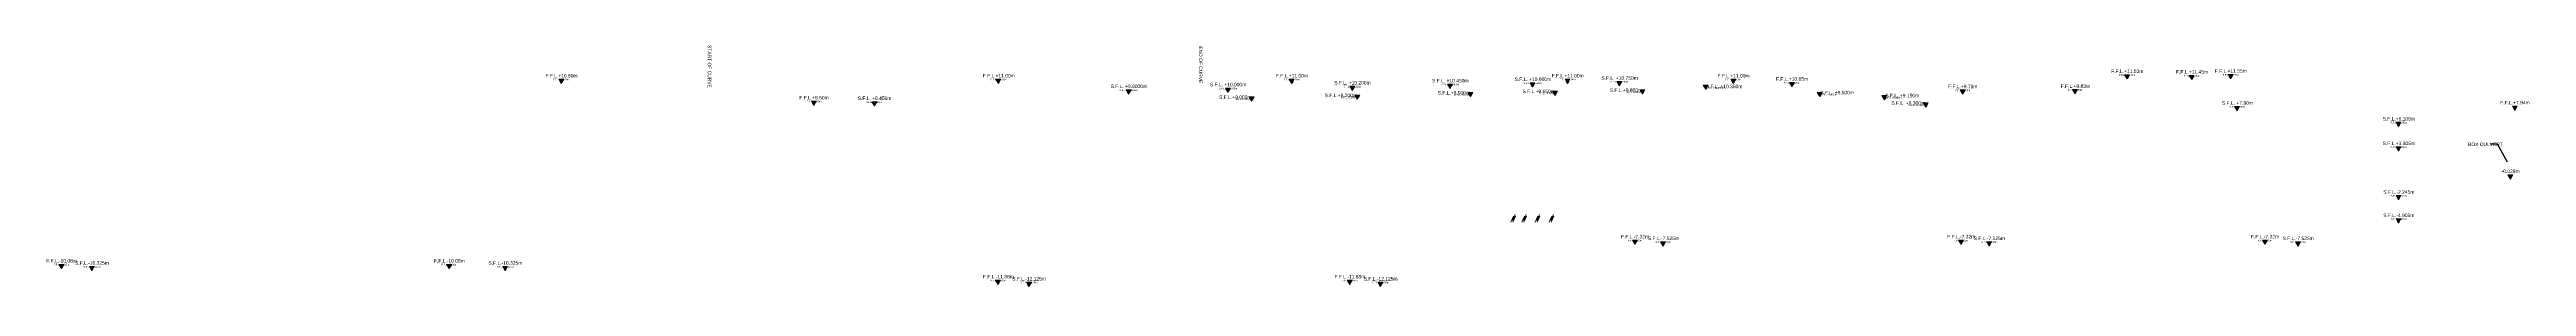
# Paper-space layout 'Layout1' of a CAD drawing. Header units: millimetres. Extents: x -496 to 2484, y -2270 to 1053.
# Drawn here: x 573 to 1980, y -2270 to -2135 of the extents above.
import ezdxf
from ezdxf.enums import TextEntityAlignment as Align

# ---------------------------------------------------------------- set-up
doc = ezdxf.new("R2010")
doc.units = ezdxf.units.MM
for name, color, linetype in [('0 @ 1', 7, 'Continuous'), ('0 @ 100', 7, 'Continuous'), ('0 @ 200', 7, 'Continuous')]:
    doc.layers.add(name, color=color, linetype=linetype)
for name, color, linetype, lineweight in [('SECTION 2104 & 2105$0$3A35X-MAGP-S-2025-B-0$0$UAJ-00ANNO', 9, 'Continuous', 5), ('SECTION 2104 & 2105$0$3A35X-MAGP-S-2025-B-0$0$UAJ-00ANNO-t', 9, 'Continuous', 5), ('SECTION 2104 & 2105$0$3A35X-MAGP-S-2025-B-0$0$UAJ-00ANNO-t @ 1', 9, 'Continuous', 5), ('SECTION 2104 & 2105$0$3A35X-MAGP-S-2025-B-0$0$UAJ-00ANNO-t @ 100', 9, 'Continuous', 5), ('SECTION 2104 & 2105$0$3A35X-MAGP-S-2025-B-0$0$UAJ-00ANNO-t @ 200', 9, 'Continuous', 5), ('SECTION 2104 & 2105$0$UAJ-00ANNO', 9, 'Continuous', 5), ('SECTION 2104 & 2105$0$UAJ-23FLOR-a', 1, 'Continuous', 13), ('SECTION 2104 & 2105$0$UAJ-23FLOR-a @ 100', 1, 'Continuous', 13), ('SECTION 2104 & 2105$0$UAJ-23FLOR-a @ 20', 1, 'Continuous', 13), ('SECTION 2104 & 2105$0$UAJ-23FLOR-a @ 200', 1, 'Continuous', 13), ('SECTION 2104 & 2105$0$UAJ-23FLOR-a @ 50', 1, 'Continuous', 13), ('SECTION 2104 & 2105$0$UAJ00ANNO-t', 7, 'Continuous', 5)]:
    doc.layers.add(name, color=color, linetype=linetype, lineweight=lineweight)
doc.styles.add('SECTION 2104 & 2105$0$3A35X-MAGP-P-B02-0$0$Kowloon_standard', font='arial.ttf', dxfattribs={"width": 0.8, "height": 2.5})
doc.styles.add('SECTION 2104 & 2105$0$3A35X-MAGP-S-2025-B-0$0$Kowloon_standard', font='arial.ttf', dxfattribs={"width": 0.8, "height": 2.5})
doc.styles.add('SECTION 2104 & 2105$0$UNS-TXT', font='swissc.ttf')
doc.dimstyles.new('SECTION 2104 & 2105$0$UNSDIM', dxfattribs={"dimtxt": 1.8, "dimasz": 1, "dimexe": 1.5, "dimexo": 2, "dimgap": 0, "dimtad": 0, "dimdec": 0, "dimrnd": 5, "dimzin": 1, "dimtxsty": 'SECTION 2104 & 2105$0$UNS-TXT', "dimblk": 'SECTION 2104 & 2105$0$02_UNS-dotdim', "dimcen": 0.1, "dimdle": 1, "dimse1": 1, "dimse2": 1, "dimclrd": 256, "dimclre": 1, "dimclrt": 256, "dimadec": 0, "dimazin": 0, "dimtfac": 1, "dimtdec": 0, "dimtofl": 0, "dimtmove": 2, "dimatfit": 3, "dimfxl": 1, "dimtvp": 1, "dimtolj": 1, "dimtzin": 1, "dimarcsym": 0})

# ---------------------------------------------------------------- blocks, each defined once
blk = doc.blocks.new('SECTION 2104 & 2105$0$3A35X-MAGP-S-2025-B-0$0$05_UNS-height Tag')
at = {"layer": 'SECTION 2104 & 2105$0$3A35X-MAGP-S-2025-B-0$0$UAJ-00ANNO-t'}
h = blk.add_hatch(color=256, dxfattribs=at)
h.dxf.hatch_style = 1
h.paths.add_polyline_path([(-1.4, 2.4), (0, 0), (1.4, 2.4)])
at = {"layer": 'SECTION 2104 & 2105$0$3A35X-MAGP-S-2025-B-0$0$UAJ-00ANNO'}
blk.add_lwpolyline([(1.4, 2.4), (0, 0), (-1.4, 2.4)], close=True, dxfattribs=at)
at = {"layer": 'SECTION 2104 & 2105$0$3A35X-MAGP-S-2025-B-0$0$UAJ-00ANNO', "style": 'SECTION 2104 & 2105$0$3A35X-MAGP-S-2025-B-0$0$Kowloon_standard', "width": 0.8}
blk.add_attdef('TAGNUMBER', text='', height=2, dxfattribs=at).set_placement((-0.1, 3.4), align=Align.CENTER)
blk = doc.blocks.new('*U146')
at = {"layer": 'SECTION 2104 & 2105$0$3A35X-MAGP-S-2025-B-0$0$UAJ-00ANNO-t @ 1'}
ref = blk.add_blockref('SECTION 2104 & 2105$0$3A35X-MAGP-S-2025-B-0$0$05_UNS-height Tag', (1638.9, -2168.3, 1), dxfattribs=dict(at, xscale=0.005, yscale=0.005, zscale=0.005))
ref.add_attrib('TAGNUMBER', 'S.F.L. +8.300m', dxfattribs={"layer": 'SECTION 2104 & 2105$0$3A35X-MAGP-S-2025-B-0$0$UAJ-00ANNO', "height": 0.01, "rotation": 0, "style": 'SECTION 2104 & 2105$0$3A35X-MAGP-S-2025-B-0$0$Kowloon_standard', "width": 0.8}).set_placement((1638.8, -2168.3, 1), align=Align.CENTER)
at = {"layer": 'SECTION 2104 & 2105$0$3A35X-MAGP-S-2025-B-0$0$UAJ-00ANNO-t @ 100'}
ref = blk.add_blockref('SECTION 2104 & 2105$0$3A35X-MAGP-S-2025-B-0$0$05_UNS-height Tag', (1638.9, -2168.3, 1), dxfattribs=dict(at, xscale=0.4999999999999999, yscale=0.4999999999999999, zscale=0.4999999999999999))
ref.add_attrib('TAGNUMBER', 'S.F.L. +8.300m', dxfattribs={"layer": 'SECTION 2104 & 2105$0$3A35X-MAGP-S-2025-B-0$0$UAJ-00ANNO', "height": 1, "rotation": 0, "style": 'SECTION 2104 & 2105$0$3A35X-MAGP-S-2025-B-0$0$Kowloon_standard', "width": 0.8}).set_placement((1633.9, -2167.6, 1), align=Align.CENTER)
at = {"layer": 'SECTION 2104 & 2105$0$3A35X-MAGP-S-2025-B-0$0$UAJ-00ANNO-t @ 200'}
ref = blk.add_blockref('SECTION 2104 & 2105$0$3A35X-MAGP-S-2025-B-0$0$05_UNS-height Tag', (1638.9, -2168.3, 1), dxfattribs=at)
ref.add_attrib('TAGNUMBER', 'S.F.L. +8.300m', dxfattribs={"layer": 'SECTION 2104 & 2105$0$3A35X-MAGP-S-2025-B-0$0$UAJ-00ANNO', "height": 2, "rotation": 0, "style": 'SECTION 2104 & 2105$0$3A35X-MAGP-S-2025-B-0$0$Kowloon_standard', "width": 0.8}).set_placement((1628.9, -2166.9, 1), align=Align.CENTER)
blk = doc.blocks.new('SECTION 2104 & 2105$0$Glass Marker')
at = {"layer": 'SECTION 2104 & 2105$0$UAJ-00ANNO'}
for p, q in [((-344, -545), (-45, 146)), ((-149, -346), (149, 346)), ((-121, -545), (178, 146))]:
    blk.add_line(p, q, dxfattribs=at)
blk = doc.blocks.new('*U147')
at = {"layer": 'SECTION 2104 & 2105$0$UAJ-23FLOR-a @ 100', "xscale": 0.0025, "yscale": 0.0025, "zscale": 0.0025}
blk.add_blockref('SECTION 2104 & 2105$0$Glass Marker', (1404.8, -2231.1, 1), dxfattribs=at)
at = {"layer": 'SECTION 2104 & 2105$0$UAJ-23FLOR-a @ 20', "xscale": 0.0005000000000000001, "yscale": 0.0005000000000000001, "zscale": 0.0005000000000000001}
blk.add_blockref('SECTION 2104 & 2105$0$Glass Marker', (1404.8, -2231.1, 1), dxfattribs=at)
at = {"layer": 'SECTION 2104 & 2105$0$UAJ-23FLOR-a @ 200', "xscale": 0.005, "yscale": 0.005, "zscale": 0.005}
blk.add_blockref('SECTION 2104 & 2105$0$Glass Marker', (1404.8, -2231.1, 1), dxfattribs=at)
at = {"layer": 'SECTION 2104 & 2105$0$UAJ-23FLOR-a @ 50', "xscale": 0.00125, "yscale": 0.00125, "zscale": 0.00125}
blk.add_blockref('SECTION 2104 & 2105$0$Glass Marker', (1404.8, -2231.1, 1), dxfattribs=at)
blk = doc.blocks.new('*U148')
at = {"layer": 'SECTION 2104 & 2105$0$UAJ-23FLOR-a @ 100', "xscale": 0.0025, "yscale": 0.0025, "zscale": 0.0025}
blk.add_blockref('SECTION 2104 & 2105$0$Glass Marker', (1411.1, -2231.1, 1), dxfattribs=at)
at = {"layer": 'SECTION 2104 & 2105$0$UAJ-23FLOR-a @ 20', "xscale": 0.0005000000000000001, "yscale": 0.0005000000000000001, "zscale": 0.0005000000000000001}
blk.add_blockref('SECTION 2104 & 2105$0$Glass Marker', (1411.1, -2231.1, 1), dxfattribs=at)
at = {"layer": 'SECTION 2104 & 2105$0$UAJ-23FLOR-a @ 200', "xscale": 0.005, "yscale": 0.005, "zscale": 0.005}
blk.add_blockref('SECTION 2104 & 2105$0$Glass Marker', (1411.1, -2231.1, 1), dxfattribs=at)
at = {"layer": 'SECTION 2104 & 2105$0$UAJ-23FLOR-a @ 50', "xscale": 0.00125, "yscale": 0.00125, "zscale": 0.00125}
blk.add_blockref('SECTION 2104 & 2105$0$Glass Marker', (1411.1, -2231.1, 1), dxfattribs=at)
blk = doc.blocks.new('*U149')
at = {"layer": 'SECTION 2104 & 2105$0$UAJ-23FLOR-a @ 100', "xscale": 0.0025, "yscale": 0.0025, "zscale": 0.0025}
blk.add_blockref('SECTION 2104 & 2105$0$Glass Marker', (1426.6, -2231.1, 1), dxfattribs=at)
at = {"layer": 'SECTION 2104 & 2105$0$UAJ-23FLOR-a @ 20', "xscale": 0.0005000000000000001, "yscale": 0.0005000000000000001, "zscale": 0.0005000000000000001}
blk.add_blockref('SECTION 2104 & 2105$0$Glass Marker', (1426.6, -2231.1, 1), dxfattribs=at)
at = {"layer": 'SECTION 2104 & 2105$0$UAJ-23FLOR-a @ 200', "xscale": 0.005, "yscale": 0.005, "zscale": 0.005}
blk.add_blockref('SECTION 2104 & 2105$0$Glass Marker', (1426.6, -2231.1, 1), dxfattribs=at)
at = {"layer": 'SECTION 2104 & 2105$0$UAJ-23FLOR-a @ 50', "xscale": 0.00125, "yscale": 0.00125, "zscale": 0.00125}
blk.add_blockref('SECTION 2104 & 2105$0$Glass Marker', (1426.6, -2231.1, 1), dxfattribs=at)
blk = doc.blocks.new('*U150')
at = {"layer": 'SECTION 2104 & 2105$0$UAJ-23FLOR-a @ 100', "xscale": 0.0025, "yscale": 0.0025, "zscale": 0.0025}
blk.add_blockref('SECTION 2104 & 2105$0$Glass Marker', (1418.7, -2231.1, 1), dxfattribs=at)
at = {"layer": 'SECTION 2104 & 2105$0$UAJ-23FLOR-a @ 20', "xscale": 0.0005000000000000001, "yscale": 0.0005000000000000001, "zscale": 0.0005000000000000001}
blk.add_blockref('SECTION 2104 & 2105$0$Glass Marker', (1418.7, -2231.1, 1), dxfattribs=at)
at = {"layer": 'SECTION 2104 & 2105$0$UAJ-23FLOR-a @ 200', "xscale": 0.005, "yscale": 0.005, "zscale": 0.005}
blk.add_blockref('SECTION 2104 & 2105$0$Glass Marker', (1418.7, -2231.1, 1), dxfattribs=at)
at = {"layer": 'SECTION 2104 & 2105$0$UAJ-23FLOR-a @ 50', "xscale": 0.00125, "yscale": 0.00125, "zscale": 0.00125}
blk.add_blockref('SECTION 2104 & 2105$0$Glass Marker', (1418.7, -2231.1, 1), dxfattribs=at)
blk = doc.blocks.new('*U151')
at = {"layer": 'SECTION 2104 & 2105$0$3A35X-MAGP-S-2025-B-0$0$UAJ-00ANNO-t @ 1'}
ref = blk.add_blockref('SECTION 2104 & 2105$0$3A35X-MAGP-S-2025-B-0$0$05_UNS-height Tag', (1041.4, -2167.6, 1), dxfattribs=dict(at, xscale=-0.005, yscale=0.005, zscale=0.005, rotation=359.9999959719684))
ref.add_attrib('TAGNUMBER', 'S.F.L. +8.450m', dxfattribs={"layer": 'SECTION 2104 & 2105$0$3A35X-MAGP-S-2025-B-0$0$UAJ-00ANNO', "height": 0.01, "rotation": 360, "style": 'SECTION 2104 & 2105$0$3A35X-MAGP-S-2025-B-0$0$Kowloon_standard', "width": 0.8}).set_placement((1041.4, -2167.6, 1), align=Align.CENTER)
at = {"layer": 'SECTION 2104 & 2105$0$3A35X-MAGP-S-2025-B-0$0$UAJ-00ANNO-t @ 100'}
ref = blk.add_blockref('SECTION 2104 & 2105$0$3A35X-MAGP-S-2025-B-0$0$05_UNS-height Tag', (1041.4, -2167.6, 1), dxfattribs=dict(at, xscale=-0.4999999999999997, yscale=0.4999999999999999, zscale=0.4999999999999999, rotation=359.9999959719684))
ref.add_attrib('TAGNUMBER', 'S.F.L. +8.450m', dxfattribs={"layer": 'SECTION 2104 & 2105$0$3A35X-MAGP-S-2025-B-0$0$UAJ-00ANNO', "height": 1, "rotation": 360, "style": 'SECTION 2104 & 2105$0$3A35X-MAGP-S-2025-B-0$0$Kowloon_standard', "width": 0.8}).set_placement((1041.5, -2165.9, 1), align=Align.CENTER)
at = {"layer": 'SECTION 2104 & 2105$0$3A35X-MAGP-S-2025-B-0$0$UAJ-00ANNO-t @ 200'}
ref = blk.add_blockref('SECTION 2104 & 2105$0$3A35X-MAGP-S-2025-B-0$0$05_UNS-height Tag', (1041.4, -2167.6, 1), dxfattribs=dict(at, xscale=-1, rotation=359.9999959719684))
ref.add_attrib('TAGNUMBER', 'S.F.L. +8.450m', dxfattribs={"layer": 'SECTION 2104 & 2105$0$3A35X-MAGP-S-2025-B-0$0$UAJ-00ANNO', "height": 2, "rotation": 360, "style": 'SECTION 2104 & 2105$0$3A35X-MAGP-S-2025-B-0$0$Kowloon_standard', "width": 0.8}).set_placement((1041.5, -2164.2, 1), align=Align.CENTER)
blk = doc.blocks.new('*U152')
at = {"layer": 'SECTION 2104 & 2105$0$3A35X-MAGP-S-2025-B-0$0$UAJ-00ANNO-t @ 1'}
ref = blk.add_blockref('SECTION 2104 & 2105$0$3A35X-MAGP-S-2025-B-0$0$05_UNS-height Tag', (1850.4, -2247.4, 1), dxfattribs=dict(at, xscale=-0.005, yscale=0.005, zscale=0.005, rotation=359.9999959719684))
ref.add_attrib('TAGNUMBER', 'S.F.L.-7.525m', dxfattribs={"layer": 'SECTION 2104 & 2105$0$3A35X-MAGP-S-2025-B-0$0$UAJ-00ANNO', "height": 0.01, "rotation": 360, "style": 'SECTION 2104 & 2105$0$3A35X-MAGP-S-2025-B-0$0$Kowloon_standard', "width": 0.8}).set_placement((1850.4, -2247.4, 1), align=Align.CENTER)
at = {"layer": 'SECTION 2104 & 2105$0$3A35X-MAGP-S-2025-B-0$0$UAJ-00ANNO-t @ 100'}
ref = blk.add_blockref('SECTION 2104 & 2105$0$3A35X-MAGP-S-2025-B-0$0$05_UNS-height Tag', (1850.4, -2247.4, 1), dxfattribs=dict(at, xscale=-0.4999999999999997, yscale=0.4999999999999999, zscale=0.4999999999999999, rotation=359.9999959719684))
ref.add_attrib('TAGNUMBER', 'S.F.L.-7.525m', dxfattribs={"layer": 'SECTION 2104 & 2105$0$3A35X-MAGP-S-2025-B-0$0$UAJ-00ANNO', "height": 1, "rotation": 360, "style": 'SECTION 2104 & 2105$0$3A35X-MAGP-S-2025-B-0$0$Kowloon_standard', "width": 0.8}).set_placement((1850.4, -2245.7, 1), align=Align.CENTER)
at = {"layer": 'SECTION 2104 & 2105$0$3A35X-MAGP-S-2025-B-0$0$UAJ-00ANNO-t @ 200'}
ref = blk.add_blockref('SECTION 2104 & 2105$0$3A35X-MAGP-S-2025-B-0$0$05_UNS-height Tag', (1850.4, -2247.4, 1), dxfattribs=dict(at, xscale=-1, rotation=359.9999959719684))
ref.add_attrib('TAGNUMBER', 'S.F.L.-7.525m', dxfattribs={"layer": 'SECTION 2104 & 2105$0$3A35X-MAGP-S-2025-B-0$0$UAJ-00ANNO', "height": 2, "rotation": 360, "style": 'SECTION 2104 & 2105$0$3A35X-MAGP-S-2025-B-0$0$Kowloon_standard', "width": 0.8}).set_placement((1850.5, -2244, 1), align=Align.CENTER)
blk = doc.blocks.new('*U153')
at = {"layer": 'SECTION 2104 & 2105$0$3A35X-MAGP-S-2025-B-0$0$UAJ-00ANNO-t @ 1'}
ref = blk.add_blockref('SECTION 2104 & 2105$0$3A35X-MAGP-S-2025-B-0$0$05_UNS-height Tag', (831.6, -2261.4, 1), dxfattribs=dict(at, xscale=-0.005, yscale=0.005, zscale=0.005, rotation=359.9999959719684))
ref.add_attrib('TAGNUMBER', 'S.F.L.-10.325m', dxfattribs={"layer": 'SECTION 2104 & 2105$0$3A35X-MAGP-S-2025-B-0$0$UAJ-00ANNO', "height": 0.01, "rotation": 360, "style": 'SECTION 2104 & 2105$0$3A35X-MAGP-S-2025-B-0$0$Kowloon_standard', "width": 0.8}).set_placement((831.6, -2261.4, 1), align=Align.CENTER)
at = {"layer": 'SECTION 2104 & 2105$0$3A35X-MAGP-S-2025-B-0$0$UAJ-00ANNO-t @ 100'}
ref = blk.add_blockref('SECTION 2104 & 2105$0$3A35X-MAGP-S-2025-B-0$0$05_UNS-height Tag', (831.6, -2261.4, 1), dxfattribs=dict(at, xscale=-0.4999999999999997, yscale=0.4999999999999999, zscale=0.4999999999999999, rotation=359.9999959719684))
ref.add_attrib('TAGNUMBER', 'S.F.L.-10.325m', dxfattribs={"layer": 'SECTION 2104 & 2105$0$3A35X-MAGP-S-2025-B-0$0$UAJ-00ANNO', "height": 1, "rotation": 360, "style": 'SECTION 2104 & 2105$0$3A35X-MAGP-S-2025-B-0$0$Kowloon_standard', "width": 0.8}).set_placement((831.7, -2259.7, 1), align=Align.CENTER)
at = {"layer": 'SECTION 2104 & 2105$0$3A35X-MAGP-S-2025-B-0$0$UAJ-00ANNO-t @ 200'}
ref = blk.add_blockref('SECTION 2104 & 2105$0$3A35X-MAGP-S-2025-B-0$0$05_UNS-height Tag', (831.6, -2261.4, 1), dxfattribs=dict(at, xscale=-1, rotation=359.9999959719684))
ref.add_attrib('TAGNUMBER', 'S.F.L.-10.325m', dxfattribs={"layer": 'SECTION 2104 & 2105$0$3A35X-MAGP-S-2025-B-0$0$UAJ-00ANNO', "height": 2, "rotation": 360, "style": 'SECTION 2104 & 2105$0$3A35X-MAGP-S-2025-B-0$0$Kowloon_standard', "width": 0.8}).set_placement((831.7, -2258, 1), align=Align.CENTER)
blk = doc.blocks.new('*U154')
at = {"layer": 'SECTION 2104 & 2105$0$3A35X-MAGP-S-2025-B-0$0$UAJ-00ANNO-t @ 1'}
ref = blk.add_blockref('SECTION 2104 & 2105$0$3A35X-MAGP-S-2025-B-0$0$05_UNS-height Tag', (1674.9, -2247.4, 1), dxfattribs=dict(at, xscale=-0.005, yscale=0.005, zscale=0.005, rotation=359.9999959719684))
ref.add_attrib('TAGNUMBER', 'S.F.L.-7.525m', dxfattribs={"layer": 'SECTION 2104 & 2105$0$3A35X-MAGP-S-2025-B-0$0$UAJ-00ANNO', "height": 0.01, "rotation": 360, "style": 'SECTION 2104 & 2105$0$3A35X-MAGP-S-2025-B-0$0$Kowloon_standard', "width": 0.8}).set_placement((1674.9, -2247.4, 1), align=Align.CENTER)
at = {"layer": 'SECTION 2104 & 2105$0$3A35X-MAGP-S-2025-B-0$0$UAJ-00ANNO-t @ 100'}
ref = blk.add_blockref('SECTION 2104 & 2105$0$3A35X-MAGP-S-2025-B-0$0$05_UNS-height Tag', (1674.9, -2247.4, 1), dxfattribs=dict(at, xscale=-0.4999999999999997, yscale=0.4999999999999999, zscale=0.4999999999999999, rotation=359.9999959719684))
ref.add_attrib('TAGNUMBER', 'S.F.L.-7.525m', dxfattribs={"layer": 'SECTION 2104 & 2105$0$3A35X-MAGP-S-2025-B-0$0$UAJ-00ANNO', "height": 1, "rotation": 360, "style": 'SECTION 2104 & 2105$0$3A35X-MAGP-S-2025-B-0$0$Kowloon_standard', "width": 0.8}).set_placement((1674.9, -2245.7, 1), align=Align.CENTER)
at = {"layer": 'SECTION 2104 & 2105$0$3A35X-MAGP-S-2025-B-0$0$UAJ-00ANNO-t @ 200'}
ref = blk.add_blockref('SECTION 2104 & 2105$0$3A35X-MAGP-S-2025-B-0$0$05_UNS-height Tag', (1674.9, -2247.4, 1), dxfattribs=dict(at, xscale=-1, rotation=359.9999959719684))
ref.add_attrib('TAGNUMBER', 'S.F.L.-7.525m', dxfattribs={"layer": 'SECTION 2104 & 2105$0$3A35X-MAGP-S-2025-B-0$0$UAJ-00ANNO', "height": 2, "rotation": 360, "style": 'SECTION 2104 & 2105$0$3A35X-MAGP-S-2025-B-0$0$Kowloon_standard', "width": 0.8}).set_placement((1675, -2244, 1), align=Align.CENTER)
blk = doc.blocks.new('*U155')
at = {"layer": 'SECTION 2104 & 2105$0$3A35X-MAGP-S-2025-B-0$0$UAJ-00ANNO-t @ 1'}
ref = blk.add_blockref('SECTION 2104 & 2105$0$3A35X-MAGP-S-2025-B-0$0$05_UNS-height Tag', (1489.6, -2247.4, 1), dxfattribs=dict(at, xscale=-0.005, yscale=0.005, zscale=0.005, rotation=359.9999959719684))
ref.add_attrib('TAGNUMBER', 'S.F.L.-7.525m', dxfattribs={"layer": 'SECTION 2104 & 2105$0$3A35X-MAGP-S-2025-B-0$0$UAJ-00ANNO', "height": 0.01, "rotation": 360, "style": 'SECTION 2104 & 2105$0$3A35X-MAGP-S-2025-B-0$0$Kowloon_standard', "width": 0.8}).set_placement((1489.6, -2247.4, 1), align=Align.CENTER)
at = {"layer": 'SECTION 2104 & 2105$0$3A35X-MAGP-S-2025-B-0$0$UAJ-00ANNO-t @ 100'}
ref = blk.add_blockref('SECTION 2104 & 2105$0$3A35X-MAGP-S-2025-B-0$0$05_UNS-height Tag', (1489.6, -2247.4, 1), dxfattribs=dict(at, xscale=-0.4999999999999997, yscale=0.4999999999999999, zscale=0.4999999999999999, rotation=359.9999959719684))
ref.add_attrib('TAGNUMBER', 'S.F.L.-7.525m', dxfattribs={"layer": 'SECTION 2104 & 2105$0$3A35X-MAGP-S-2025-B-0$0$UAJ-00ANNO', "height": 1, "rotation": 360, "style": 'SECTION 2104 & 2105$0$3A35X-MAGP-S-2025-B-0$0$Kowloon_standard', "width": 0.8}).set_placement((1489.7, -2245.7, 1), align=Align.CENTER)
at = {"layer": 'SECTION 2104 & 2105$0$3A35X-MAGP-S-2025-B-0$0$UAJ-00ANNO-t @ 200'}
ref = blk.add_blockref('SECTION 2104 & 2105$0$3A35X-MAGP-S-2025-B-0$0$05_UNS-height Tag', (1489.6, -2247.4, 1), dxfattribs=dict(at, xscale=-1, rotation=359.9999959719684))
ref.add_attrib('TAGNUMBER', 'S.F.L.-7.525m', dxfattribs={"layer": 'SECTION 2104 & 2105$0$3A35X-MAGP-S-2025-B-0$0$UAJ-00ANNO', "height": 2, "rotation": 360, "style": 'SECTION 2104 & 2105$0$3A35X-MAGP-S-2025-B-0$0$Kowloon_standard', "width": 0.8}).set_placement((1489.8, -2244, 1), align=Align.CENTER)
blk = doc.blocks.new('*U156')
at = {"layer": 'SECTION 2104 & 2105$0$3A35X-MAGP-S-2025-B-0$0$UAJ-00ANNO-t @ 1'}
ref = blk.add_blockref('SECTION 2104 & 2105$0$3A35X-MAGP-S-2025-B-0$0$05_UNS-height Tag', (1328.9, -2270.4, 1), dxfattribs=dict(at, xscale=-0.005, yscale=0.005, zscale=0.005, rotation=359.9999959719684))
ref.add_attrib('TAGNUMBER', 'S.F.L.-12.125m', dxfattribs={"layer": 'SECTION 2104 & 2105$0$3A35X-MAGP-S-2025-B-0$0$UAJ-00ANNO', "height": 0.01, "rotation": 360, "style": 'SECTION 2104 & 2105$0$3A35X-MAGP-S-2025-B-0$0$Kowloon_standard', "width": 0.8}).set_placement((1328.9, -2270.4, 1), align=Align.CENTER)
at = {"layer": 'SECTION 2104 & 2105$0$3A35X-MAGP-S-2025-B-0$0$UAJ-00ANNO-t @ 100'}
ref = blk.add_blockref('SECTION 2104 & 2105$0$3A35X-MAGP-S-2025-B-0$0$05_UNS-height Tag', (1328.9, -2270.4, 1), dxfattribs=dict(at, xscale=-0.4999999999999997, yscale=0.4999999999999999, zscale=0.4999999999999999, rotation=359.9999959719684))
ref.add_attrib('TAGNUMBER', 'S.F.L.-12.125m', dxfattribs={"layer": 'SECTION 2104 & 2105$0$3A35X-MAGP-S-2025-B-0$0$UAJ-00ANNO', "height": 1, "rotation": 360, "style": 'SECTION 2104 & 2105$0$3A35X-MAGP-S-2025-B-0$0$Kowloon_standard', "width": 0.8}).set_placement((1329, -2268.7, 1), align=Align.CENTER)
at = {"layer": 'SECTION 2104 & 2105$0$3A35X-MAGP-S-2025-B-0$0$UAJ-00ANNO-t @ 200'}
ref = blk.add_blockref('SECTION 2104 & 2105$0$3A35X-MAGP-S-2025-B-0$0$05_UNS-height Tag', (1328.9, -2270.4, 1), dxfattribs=dict(at, xscale=-1, rotation=359.9999959719684))
ref.add_attrib('TAGNUMBER', 'S.F.L.-12.125m', dxfattribs={"layer": 'SECTION 2104 & 2105$0$3A35X-MAGP-S-2025-B-0$0$UAJ-00ANNO', "height": 2, "rotation": 360, "style": 'SECTION 2104 & 2105$0$3A35X-MAGP-S-2025-B-0$0$Kowloon_standard', "width": 0.8}).set_placement((1329.1, -2267, 1), align=Align.CENTER)
blk = doc.blocks.new('*U157')
at = {"layer": 'SECTION 2104 & 2105$0$3A35X-MAGP-S-2025-B-0$0$UAJ-00ANNO-t @ 1'}
ref = blk.add_blockref('SECTION 2104 & 2105$0$3A35X-MAGP-S-2025-B-0$0$05_UNS-height Tag', (1129.2, -2270.4, 1), dxfattribs=dict(at, xscale=-0.005, yscale=0.005, zscale=0.005, rotation=359.9999959719684))
ref.add_attrib('TAGNUMBER', 'S.F.L.-12.125m', dxfattribs={"layer": 'SECTION 2104 & 2105$0$3A35X-MAGP-S-2025-B-0$0$UAJ-00ANNO', "height": 0.01, "rotation": 360, "style": 'SECTION 2104 & 2105$0$3A35X-MAGP-S-2025-B-0$0$Kowloon_standard', "width": 0.8}).set_placement((1129.2, -2270.4, 1), align=Align.CENTER)
at = {"layer": 'SECTION 2104 & 2105$0$3A35X-MAGP-S-2025-B-0$0$UAJ-00ANNO-t @ 100'}
ref = blk.add_blockref('SECTION 2104 & 2105$0$3A35X-MAGP-S-2025-B-0$0$05_UNS-height Tag', (1129.2, -2270.4, 1), dxfattribs=dict(at, xscale=-0.4999999999999997, yscale=0.4999999999999999, zscale=0.4999999999999999, rotation=359.9999959719684))
ref.add_attrib('TAGNUMBER', 'S.F.L.-12.125m', dxfattribs={"layer": 'SECTION 2104 & 2105$0$3A35X-MAGP-S-2025-B-0$0$UAJ-00ANNO', "height": 1, "rotation": 360, "style": 'SECTION 2104 & 2105$0$3A35X-MAGP-S-2025-B-0$0$Kowloon_standard', "width": 0.8}).set_placement((1129.2, -2268.7, 1), align=Align.CENTER)
at = {"layer": 'SECTION 2104 & 2105$0$3A35X-MAGP-S-2025-B-0$0$UAJ-00ANNO-t @ 200'}
ref = blk.add_blockref('SECTION 2104 & 2105$0$3A35X-MAGP-S-2025-B-0$0$05_UNS-height Tag', (1129.2, -2270.4, 1), dxfattribs=dict(at, xscale=-1, rotation=359.9999959719684))
ref.add_attrib('TAGNUMBER', 'S.F.L.-12.125m', dxfattribs={"layer": 'SECTION 2104 & 2105$0$3A35X-MAGP-S-2025-B-0$0$UAJ-00ANNO', "height": 2, "rotation": 360, "style": 'SECTION 2104 & 2105$0$3A35X-MAGP-S-2025-B-0$0$Kowloon_standard', "width": 0.8}).set_placement((1129.3, -2267, 1), align=Align.CENTER)
blk = doc.blocks.new('*U158')
at = {"layer": 'SECTION 2104 & 2105$0$3A35X-MAGP-S-2025-B-0$0$UAJ-00ANNO-t @ 1'}
ref = blk.add_blockref('SECTION 2104 & 2105$0$3A35X-MAGP-S-2025-B-0$0$05_UNS-height Tag', (596.7, -2261.4, 1), dxfattribs=dict(at, xscale=-0.005, yscale=0.005, zscale=0.005, rotation=359.9999959719684))
ref.add_attrib('TAGNUMBER', 'S.F.L.-10.325m', dxfattribs={"layer": 'SECTION 2104 & 2105$0$3A35X-MAGP-S-2025-B-0$0$UAJ-00ANNO', "height": 0.01, "rotation": 360, "style": 'SECTION 2104 & 2105$0$3A35X-MAGP-S-2025-B-0$0$Kowloon_standard', "width": 0.8}).set_placement((596.7, -2261.4, 1), align=Align.CENTER)
at = {"layer": 'SECTION 2104 & 2105$0$3A35X-MAGP-S-2025-B-0$0$UAJ-00ANNO-t @ 100'}
ref = blk.add_blockref('SECTION 2104 & 2105$0$3A35X-MAGP-S-2025-B-0$0$05_UNS-height Tag', (596.7, -2261.4, 1), dxfattribs=dict(at, xscale=-0.4999999999999997, yscale=0.4999999999999999, zscale=0.4999999999999999, rotation=359.9999959719684))
ref.add_attrib('TAGNUMBER', 'S.F.L.-10.325m', dxfattribs={"layer": 'SECTION 2104 & 2105$0$3A35X-MAGP-S-2025-B-0$0$UAJ-00ANNO', "height": 1, "rotation": 360, "style": 'SECTION 2104 & 2105$0$3A35X-MAGP-S-2025-B-0$0$Kowloon_standard', "width": 0.8}).set_placement((596.8, -2259.7, 1), align=Align.CENTER)
at = {"layer": 'SECTION 2104 & 2105$0$3A35X-MAGP-S-2025-B-0$0$UAJ-00ANNO-t @ 200'}
ref = blk.add_blockref('SECTION 2104 & 2105$0$3A35X-MAGP-S-2025-B-0$0$05_UNS-height Tag', (596.7, -2261.4, 1), dxfattribs=dict(at, xscale=-1, rotation=359.9999959719684))
ref.add_attrib('TAGNUMBER', 'S.F.L.-10.325m', dxfattribs={"layer": 'SECTION 2104 & 2105$0$3A35X-MAGP-S-2025-B-0$0$UAJ-00ANNO', "height": 2, "rotation": 360, "style": 'SECTION 2104 & 2105$0$3A35X-MAGP-S-2025-B-0$0$Kowloon_standard', "width": 0.8}).set_placement((596.8, -2258, 1), align=Align.CENTER)
blk = doc.blocks.new('*U159')
at = {"layer": 'SECTION 2104 & 2105$0$3A35X-MAGP-S-2025-B-0$0$UAJ-00ANNO-t @ 1'}
ref = blk.add_blockref('SECTION 2104 & 2105$0$3A35X-MAGP-S-2025-B-0$0$05_UNS-height Tag', (1615.4, -2164.1, 1), dxfattribs=dict(at, xscale=-0.005, yscale=0.005, zscale=0.005, rotation=359.9999959719684))
ref.add_attrib('TAGNUMBER', 'S.F.L. +9.150m', dxfattribs={"layer": 'SECTION 2104 & 2105$0$3A35X-MAGP-S-2025-B-0$0$UAJ-00ANNO', "height": 0.01, "rotation": 360, "style": 'SECTION 2104 & 2105$0$3A35X-MAGP-S-2025-B-0$0$Kowloon_standard', "width": 0.8}).set_placement((1615.4, -2164.1, 1), align=Align.CENTER)
at = {"layer": 'SECTION 2104 & 2105$0$3A35X-MAGP-S-2025-B-0$0$UAJ-00ANNO-t @ 100'}
ref = blk.add_blockref('SECTION 2104 & 2105$0$3A35X-MAGP-S-2025-B-0$0$05_UNS-height Tag', (1615.4, -2164.1, 1), dxfattribs=dict(at, xscale=-0.4999999999999997, yscale=0.4999999999999999, zscale=0.4999999999999999, rotation=359.9999959719684))
ref.add_attrib('TAGNUMBER', 'S.F.L. +9.150m', dxfattribs={"layer": 'SECTION 2104 & 2105$0$3A35X-MAGP-S-2025-B-0$0$UAJ-00ANNO', "height": 1, "rotation": 360, "style": 'SECTION 2104 & 2105$0$3A35X-MAGP-S-2025-B-0$0$Kowloon_standard', "width": 0.8}).set_placement((1620.4, -2163.4, 1), align=Align.CENTER)
at = {"layer": 'SECTION 2104 & 2105$0$3A35X-MAGP-S-2025-B-0$0$UAJ-00ANNO-t @ 200'}
ref = blk.add_blockref('SECTION 2104 & 2105$0$3A35X-MAGP-S-2025-B-0$0$05_UNS-height Tag', (1615.4, -2164.1, 1), dxfattribs=dict(at, xscale=-1, rotation=359.9999959719684))
ref.add_attrib('TAGNUMBER', 'S.F.L. +9.150m', dxfattribs={"layer": 'SECTION 2104 & 2105$0$3A35X-MAGP-S-2025-B-0$0$UAJ-00ANNO', "height": 2, "rotation": 360, "style": 'SECTION 2104 & 2105$0$3A35X-MAGP-S-2025-B-0$0$Kowloon_standard', "width": 0.8}).set_placement((1625.5, -2162.7, 1), align=Align.CENTER)
blk = doc.blocks.new('*U160')
at = {"layer": 'SECTION 2104 & 2105$0$3A35X-MAGP-S-2025-B-0$0$UAJ-00ANNO-t @ 1'}
ref = blk.add_blockref('SECTION 2104 & 2105$0$3A35X-MAGP-S-2025-B-0$0$05_UNS-height Tag', (1578.6, -2162.3, 1), dxfattribs=dict(at, xscale=-0.005, yscale=0.005, zscale=0.005, rotation=359.9999959719684))
ref.add_attrib('TAGNUMBER', 'S.F.L. +9.500m', dxfattribs={"layer": 'SECTION 2104 & 2105$0$3A35X-MAGP-S-2025-B-0$0$UAJ-00ANNO', "height": 0.01, "rotation": 360, "style": 'SECTION 2104 & 2105$0$3A35X-MAGP-S-2025-B-0$0$Kowloon_standard', "width": 0.8}).set_placement((1578.6, -2162.3, 1), align=Align.CENTER)
at = {"layer": 'SECTION 2104 & 2105$0$3A35X-MAGP-S-2025-B-0$0$UAJ-00ANNO-t @ 100'}
ref = blk.add_blockref('SECTION 2104 & 2105$0$3A35X-MAGP-S-2025-B-0$0$05_UNS-height Tag', (1578.6, -2162.3, 1), dxfattribs=dict(at, xscale=-0.4999999999999997, yscale=0.4999999999999999, zscale=0.4999999999999999, rotation=359.9999959719684))
ref.add_attrib('TAGNUMBER', 'S.F.L. +9.500m', dxfattribs={"layer": 'SECTION 2104 & 2105$0$3A35X-MAGP-S-2025-B-0$0$UAJ-00ANNO', "height": 1, "rotation": 360, "style": 'SECTION 2104 & 2105$0$3A35X-MAGP-S-2025-B-0$0$Kowloon_standard', "width": 0.8}).set_placement((1583.6, -2161.6, 1), align=Align.CENTER)
at = {"layer": 'SECTION 2104 & 2105$0$3A35X-MAGP-S-2025-B-0$0$UAJ-00ANNO-t @ 200'}
ref = blk.add_blockref('SECTION 2104 & 2105$0$3A35X-MAGP-S-2025-B-0$0$05_UNS-height Tag', (1578.6, -2162.3, 1), dxfattribs=dict(at, xscale=-1, rotation=359.9999959719684))
ref.add_attrib('TAGNUMBER', 'S.F.L. +9.500m', dxfattribs={"layer": 'SECTION 2104 & 2105$0$3A35X-MAGP-S-2025-B-0$0$UAJ-00ANNO', "height": 2, "rotation": 360, "style": 'SECTION 2104 & 2105$0$3A35X-MAGP-S-2025-B-0$0$Kowloon_standard', "width": 0.8}).set_placement((1588.5, -2161, 1), align=Align.CENTER)
blk = doc.blocks.new('*U161')
at = {"layer": 'SECTION 2104 & 2105$0$3A35X-MAGP-S-2025-B-0$0$UAJ-00ANNO-t @ 1'}
ref = blk.add_blockref('SECTION 2104 & 2105$0$3A35X-MAGP-S-2025-B-0$0$05_UNS-height Tag', (1513.8, -2158.1, 1), dxfattribs=dict(at, xscale=-0.005, yscale=0.005, zscale=0.005, rotation=359.9999959719684))
ref.add_attrib('TAGNUMBER', 'S.F.L. +10.350m', dxfattribs={"layer": 'SECTION 2104 & 2105$0$3A35X-MAGP-S-2025-B-0$0$UAJ-00ANNO', "height": 0.01, "rotation": 360, "style": 'SECTION 2104 & 2105$0$3A35X-MAGP-S-2025-B-0$0$Kowloon_standard', "width": 0.8}).set_placement((1513.8, -2158.1, 1), align=Align.CENTER)
at = {"layer": 'SECTION 2104 & 2105$0$3A35X-MAGP-S-2025-B-0$0$UAJ-00ANNO-t @ 100'}
ref = blk.add_blockref('SECTION 2104 & 2105$0$3A35X-MAGP-S-2025-B-0$0$05_UNS-height Tag', (1513.8, -2158.1, 1), dxfattribs=dict(at, xscale=-0.4999999999999997, yscale=0.4999999999999999, zscale=0.4999999999999999, rotation=359.9999959719684))
ref.add_attrib('TAGNUMBER', 'S.F.L. +10.350m', dxfattribs={"layer": 'SECTION 2104 & 2105$0$3A35X-MAGP-S-2025-B-0$0$UAJ-00ANNO', "height": 1, "rotation": 360, "style": 'SECTION 2104 & 2105$0$3A35X-MAGP-S-2025-B-0$0$Kowloon_standard', "width": 0.8}).set_placement((1519, -2157.8, 1), align=Align.CENTER)
at = {"layer": 'SECTION 2104 & 2105$0$3A35X-MAGP-S-2025-B-0$0$UAJ-00ANNO-t @ 200'}
ref = blk.add_blockref('SECTION 2104 & 2105$0$3A35X-MAGP-S-2025-B-0$0$05_UNS-height Tag', (1513.8, -2158.1, 1), dxfattribs=dict(at, xscale=-1, rotation=359.9999959719684))
ref.add_attrib('TAGNUMBER', 'S.F.L. +10.350m', dxfattribs={"layer": 'SECTION 2104 & 2105$0$3A35X-MAGP-S-2025-B-0$0$UAJ-00ANNO', "height": 2, "rotation": 360, "style": 'SECTION 2104 & 2105$0$3A35X-MAGP-S-2025-B-0$0$Kowloon_standard', "width": 0.8}).set_placement((1524.3, -2157.5, 1), align=Align.CENTER)
blk = doc.blocks.new('*U162')
at = {"layer": 'SECTION 2104 & 2105$0$3A35X-MAGP-S-2025-B-0$0$UAJ-00ANNO-t @ 1'}
ref = blk.add_blockref('SECTION 2104 & 2105$0$3A35X-MAGP-S-2025-B-0$0$05_UNS-height Tag', (1464.7, -2156.1, 1), dxfattribs=dict(at, xscale=-0.005, yscale=0.005, zscale=0.005, rotation=359.9999959719684))
ref.add_attrib('TAGNUMBER', 'S.F.L. +10.750m', dxfattribs={"layer": 'SECTION 2104 & 2105$0$3A35X-MAGP-S-2025-B-0$0$UAJ-00ANNO', "height": 0.01, "rotation": 360, "style": 'SECTION 2104 & 2105$0$3A35X-MAGP-S-2025-B-0$0$Kowloon_standard', "width": 0.8}).set_placement((1464.7, -2156.1, 1), align=Align.CENTER)
at = {"layer": 'SECTION 2104 & 2105$0$3A35X-MAGP-S-2025-B-0$0$UAJ-00ANNO-t @ 100'}
ref = blk.add_blockref('SECTION 2104 & 2105$0$3A35X-MAGP-S-2025-B-0$0$05_UNS-height Tag', (1464.7, -2156.1, 1), dxfattribs=dict(at, xscale=-0.4999999999999997, yscale=0.4999999999999999, zscale=0.4999999999999999, rotation=359.9999959719684))
ref.add_attrib('TAGNUMBER', 'S.F.L. +10.750m', dxfattribs={"layer": 'SECTION 2104 & 2105$0$3A35X-MAGP-S-2025-B-0$0$UAJ-00ANNO', "height": 1, "rotation": 360, "style": 'SECTION 2104 & 2105$0$3A35X-MAGP-S-2025-B-0$0$Kowloon_standard', "width": 0.8}).set_placement((1464.8, -2154.4, 1), align=Align.CENTER)
at = {"layer": 'SECTION 2104 & 2105$0$3A35X-MAGP-S-2025-B-0$0$UAJ-00ANNO-t @ 200'}
ref = blk.add_blockref('SECTION 2104 & 2105$0$3A35X-MAGP-S-2025-B-0$0$05_UNS-height Tag', (1464.7, -2156.1, 1), dxfattribs=dict(at, xscale=-1, rotation=359.9999959719684))
ref.add_attrib('TAGNUMBER', 'S.F.L. +10.750m', dxfattribs={"layer": 'SECTION 2104 & 2105$0$3A35X-MAGP-S-2025-B-0$0$UAJ-00ANNO', "height": 2, "rotation": 360, "style": 'SECTION 2104 & 2105$0$3A35X-MAGP-S-2025-B-0$0$Kowloon_standard', "width": 0.8}).set_placement((1464.9, -2152.7, 1), align=Align.CENTER)
blk = doc.blocks.new('*U163')
at = {"layer": 'SECTION 2104 & 2105$0$3A35X-MAGP-S-2025-B-0$0$UAJ-00ANNO-t @ 1'}
ref = blk.add_blockref('SECTION 2104 & 2105$0$3A35X-MAGP-S-2025-B-0$0$05_UNS-height Tag', (1477.9, -2160.8, 1), dxfattribs=dict(at, xscale=-0.005, yscale=0.005, zscale=0.005, rotation=359.9999959719684))
ref.add_attrib('TAGNUMBER', 'S.F.L.+9.800m', dxfattribs={"layer": 'SECTION 2104 & 2105$0$3A35X-MAGP-S-2025-B-0$0$UAJ-00ANNO', "height": 0.01, "rotation": 360, "style": 'SECTION 2104 & 2105$0$3A35X-MAGP-S-2025-B-0$0$Kowloon_standard', "width": 0.8}).set_placement((1477.8, -2160.8, 1), align=Align.CENTER)
at = {"layer": 'SECTION 2104 & 2105$0$3A35X-MAGP-S-2025-B-0$0$UAJ-00ANNO-t @ 100'}
ref = blk.add_blockref('SECTION 2104 & 2105$0$3A35X-MAGP-S-2025-B-0$0$05_UNS-height Tag', (1477.9, -2160.8, 1), dxfattribs=dict(at, xscale=-0.4999999999999997, yscale=0.4999999999999999, zscale=0.4999999999999999, rotation=359.9999959719684))
ref.add_attrib('TAGNUMBER', 'S.F.L.+9.800m', dxfattribs={"layer": 'SECTION 2104 & 2105$0$3A35X-MAGP-S-2025-B-0$0$UAJ-00ANNO', "height": 1, "rotation": 360, "style": 'SECTION 2104 & 2105$0$3A35X-MAGP-S-2025-B-0$0$Kowloon_standard', "width": 0.8}).set_placement((1473.2, -2160.2, 1), align=Align.CENTER)
at = {"layer": 'SECTION 2104 & 2105$0$3A35X-MAGP-S-2025-B-0$0$UAJ-00ANNO-t @ 200'}
ref = blk.add_blockref('SECTION 2104 & 2105$0$3A35X-MAGP-S-2025-B-0$0$05_UNS-height Tag', (1477.9, -2160.8, 1), dxfattribs=dict(at, xscale=-1, rotation=359.9999959719684))
ref.add_attrib('TAGNUMBER', 'S.F.L.+9.800m', dxfattribs={"layer": 'SECTION 2104 & 2105$0$3A35X-MAGP-S-2025-B-0$0$UAJ-00ANNO', "height": 2, "rotation": 360, "style": 'SECTION 2104 & 2105$0$3A35X-MAGP-S-2025-B-0$0$Kowloon_standard', "width": 0.8}).set_placement((1468.5, -2159.6, 1), align=Align.CENTER)
blk = doc.blocks.new('*U164')
at = {"layer": 'SECTION 2104 & 2105$0$3A35X-MAGP-S-2025-B-0$0$UAJ-00ANNO-t @ 1'}
ref = blk.add_blockref('SECTION 2104 & 2105$0$3A35X-MAGP-S-2025-B-0$0$05_UNS-height Tag', (1415.4, -2156.8, 1), dxfattribs=dict(at, xscale=-0.005, yscale=0.005, zscale=0.005, rotation=359.9999959719684))
ref.add_attrib('TAGNUMBER', 'S.F.L. +10.600m', dxfattribs={"layer": 'SECTION 2104 & 2105$0$3A35X-MAGP-S-2025-B-0$0$UAJ-00ANNO', "height": 0.01, "rotation": 360, "style": 'SECTION 2104 & 2105$0$3A35X-MAGP-S-2025-B-0$0$Kowloon_standard', "width": 0.8}).set_placement((1415.4, -2156.8, 1), align=Align.CENTER)
at = {"layer": 'SECTION 2104 & 2105$0$3A35X-MAGP-S-2025-B-0$0$UAJ-00ANNO-t @ 100'}
ref = blk.add_blockref('SECTION 2104 & 2105$0$3A35X-MAGP-S-2025-B-0$0$05_UNS-height Tag', (1415.4, -2156.8, 1), dxfattribs=dict(at, xscale=-0.4999999999999997, yscale=0.4999999999999999, zscale=0.4999999999999999, rotation=359.9999959719684))
ref.add_attrib('TAGNUMBER', 'S.F.L. +10.600m', dxfattribs={"layer": 'SECTION 2104 & 2105$0$3A35X-MAGP-S-2025-B-0$0$UAJ-00ANNO', "height": 1, "rotation": 360, "style": 'SECTION 2104 & 2105$0$3A35X-MAGP-S-2025-B-0$0$Kowloon_standard', "width": 0.8}).set_placement((1415.5, -2155.1, 1), align=Align.CENTER)
at = {"layer": 'SECTION 2104 & 2105$0$3A35X-MAGP-S-2025-B-0$0$UAJ-00ANNO-t @ 200'}
ref = blk.add_blockref('SECTION 2104 & 2105$0$3A35X-MAGP-S-2025-B-0$0$05_UNS-height Tag', (1415.4, -2156.8, 1), dxfattribs=dict(at, xscale=-1, rotation=359.9999959719684))
ref.add_attrib('TAGNUMBER', 'S.F.L. +10.600m', dxfattribs={"layer": 'SECTION 2104 & 2105$0$3A35X-MAGP-S-2025-B-0$0$UAJ-00ANNO', "height": 2, "rotation": 360, "style": 'SECTION 2104 & 2105$0$3A35X-MAGP-S-2025-B-0$0$Kowloon_standard', "width": 0.8}).set_placement((1415.6, -2153.4, 1), align=Align.CENTER)
blk = doc.blocks.new('*U165')
at = {"layer": 'SECTION 2104 & 2105$0$3A35X-MAGP-S-2025-B-0$0$UAJ-00ANNO-t @ 1'}
ref = blk.add_blockref('SECTION 2104 & 2105$0$3A35X-MAGP-S-2025-B-0$0$05_UNS-height Tag', (1428.2, -2161.6, 1), dxfattribs=dict(at, xscale=-0.005, yscale=0.005, zscale=0.005, rotation=359.9999959719684))
ref.add_attrib('TAGNUMBER', 'S.F.L.+9.650m', dxfattribs={"layer": 'SECTION 2104 & 2105$0$3A35X-MAGP-S-2025-B-0$0$UAJ-00ANNO', "height": 0.01, "rotation": 360, "style": 'SECTION 2104 & 2105$0$3A35X-MAGP-S-2025-B-0$0$Kowloon_standard', "width": 0.8}).set_placement((1428.1, -2161.6, 1), align=Align.CENTER)
at = {"layer": 'SECTION 2104 & 2105$0$3A35X-MAGP-S-2025-B-0$0$UAJ-00ANNO-t @ 100'}
ref = blk.add_blockref('SECTION 2104 & 2105$0$3A35X-MAGP-S-2025-B-0$0$05_UNS-height Tag', (1428.2, -2161.6, 1), dxfattribs=dict(at, xscale=-0.4999999999999997, yscale=0.4999999999999999, zscale=0.4999999999999999, rotation=359.9999959719684))
ref.add_attrib('TAGNUMBER', 'S.F.L.+9.650m', dxfattribs={"layer": 'SECTION 2104 & 2105$0$3A35X-MAGP-S-2025-B-0$0$UAJ-00ANNO', "height": 1, "rotation": 360, "style": 'SECTION 2104 & 2105$0$3A35X-MAGP-S-2025-B-0$0$Kowloon_standard', "width": 0.8}).set_placement((1423.5, -2160.9, 1), align=Align.CENTER)
at = {"layer": 'SECTION 2104 & 2105$0$3A35X-MAGP-S-2025-B-0$0$UAJ-00ANNO-t @ 200'}
ref = blk.add_blockref('SECTION 2104 & 2105$0$3A35X-MAGP-S-2025-B-0$0$05_UNS-height Tag', (1428.2, -2161.6, 1), dxfattribs=dict(at, xscale=-1, rotation=359.9999959719684))
ref.add_attrib('TAGNUMBER', 'S.F.L.+9.650m', dxfattribs={"layer": 'SECTION 2104 & 2105$0$3A35X-MAGP-S-2025-B-0$0$UAJ-00ANNO', "height": 2, "rotation": 360, "style": 'SECTION 2104 & 2105$0$3A35X-MAGP-S-2025-B-0$0$Kowloon_standard', "width": 0.8}).set_placement((1418.9, -2160.3, 1), align=Align.CENTER)
blk = doc.blocks.new('*U166')
at = {"layer": 'SECTION 2104 & 2105$0$3A35X-MAGP-S-2025-B-0$0$UAJ-00ANNO-t @ 1'}
ref = blk.add_blockref('SECTION 2104 & 2105$0$3A35X-MAGP-S-2025-B-0$0$05_UNS-height Tag', (1368.5, -2157.6, 1), dxfattribs=dict(at, xscale=-0.005, yscale=0.005, zscale=0.005, rotation=359.9999959719684))
ref.add_attrib('TAGNUMBER', 'S.F.L. +10.450m', dxfattribs={"layer": 'SECTION 2104 & 2105$0$3A35X-MAGP-S-2025-B-0$0$UAJ-00ANNO', "height": 0.01, "rotation": 360, "style": 'SECTION 2104 & 2105$0$3A35X-MAGP-S-2025-B-0$0$Kowloon_standard', "width": 0.8}).set_placement((1368.5, -2157.6, 1), align=Align.CENTER)
at = {"layer": 'SECTION 2104 & 2105$0$3A35X-MAGP-S-2025-B-0$0$UAJ-00ANNO-t @ 100'}
ref = blk.add_blockref('SECTION 2104 & 2105$0$3A35X-MAGP-S-2025-B-0$0$05_UNS-height Tag', (1368.5, -2157.6, 1), dxfattribs=dict(at, xscale=-0.4999999999999997, yscale=0.4999999999999999, zscale=0.4999999999999999, rotation=359.9999959719684))
ref.add_attrib('TAGNUMBER', 'S.F.L. +10.450m', dxfattribs={"layer": 'SECTION 2104 & 2105$0$3A35X-MAGP-S-2025-B-0$0$UAJ-00ANNO', "height": 1, "rotation": 360, "style": 'SECTION 2104 & 2105$0$3A35X-MAGP-S-2025-B-0$0$Kowloon_standard', "width": 0.8}).set_placement((1368.6, -2155.9, 1), align=Align.CENTER)
at = {"layer": 'SECTION 2104 & 2105$0$3A35X-MAGP-S-2025-B-0$0$UAJ-00ANNO-t @ 200'}
ref = blk.add_blockref('SECTION 2104 & 2105$0$3A35X-MAGP-S-2025-B-0$0$05_UNS-height Tag', (1368.5, -2157.6, 1), dxfattribs=dict(at, xscale=-1, rotation=359.9999959719684))
ref.add_attrib('TAGNUMBER', 'S.F.L. +10.450m', dxfattribs={"layer": 'SECTION 2104 & 2105$0$3A35X-MAGP-S-2025-B-0$0$UAJ-00ANNO', "height": 2, "rotation": 360, "style": 'SECTION 2104 & 2105$0$3A35X-MAGP-S-2025-B-0$0$Kowloon_standard', "width": 0.8}).set_placement((1368.7, -2154.2, 1), align=Align.CENTER)
blk = doc.blocks.new('*U167')
at = {"layer": 'SECTION 2104 & 2105$0$3A35X-MAGP-S-2025-B-0$0$UAJ-00ANNO-t @ 1'}
ref = blk.add_blockref('SECTION 2104 & 2105$0$3A35X-MAGP-S-2025-B-0$0$05_UNS-height Tag', (1380.1, -2162.3, 1), dxfattribs=dict(at, xscale=-0.005, yscale=0.005, zscale=0.005, rotation=359.9999959719684))
ref.add_attrib('TAGNUMBER', 'S.F.L.+9.500m', dxfattribs={"layer": 'SECTION 2104 & 2105$0$3A35X-MAGP-S-2025-B-0$0$UAJ-00ANNO', "height": 0.01, "rotation": 360, "style": 'SECTION 2104 & 2105$0$3A35X-MAGP-S-2025-B-0$0$Kowloon_standard', "width": 0.8}).set_placement((1380, -2162.3, 1), align=Align.CENTER)
at = {"layer": 'SECTION 2104 & 2105$0$3A35X-MAGP-S-2025-B-0$0$UAJ-00ANNO-t @ 100'}
ref = blk.add_blockref('SECTION 2104 & 2105$0$3A35X-MAGP-S-2025-B-0$0$05_UNS-height Tag', (1380.1, -2162.3, 1), dxfattribs=dict(at, xscale=-0.4999999999999997, yscale=0.4999999999999999, zscale=0.4999999999999999, rotation=359.9999959719684))
ref.add_attrib('TAGNUMBER', 'S.F.L.+9.500m', dxfattribs={"layer": 'SECTION 2104 & 2105$0$3A35X-MAGP-S-2025-B-0$0$UAJ-00ANNO', "height": 1, "rotation": 360, "style": 'SECTION 2104 & 2105$0$3A35X-MAGP-S-2025-B-0$0$Kowloon_standard', "width": 0.8}).set_placement((1375.4, -2161.7, 1), align=Align.CENTER)
at = {"layer": 'SECTION 2104 & 2105$0$3A35X-MAGP-S-2025-B-0$0$UAJ-00ANNO-t @ 200'}
ref = blk.add_blockref('SECTION 2104 & 2105$0$3A35X-MAGP-S-2025-B-0$0$05_UNS-height Tag', (1380.1, -2162.3, 1), dxfattribs=dict(at, xscale=-1, rotation=359.9999959719684))
ref.add_attrib('TAGNUMBER', 'S.F.L.+9.500m', dxfattribs={"layer": 'SECTION 2104 & 2105$0$3A35X-MAGP-S-2025-B-0$0$UAJ-00ANNO', "height": 2, "rotation": 360, "style": 'SECTION 2104 & 2105$0$3A35X-MAGP-S-2025-B-0$0$Kowloon_standard', "width": 0.8}).set_placement((1370.7, -2161.1, 1), align=Align.CENTER)
blk = doc.blocks.new('*U168')
at = {"layer": 'SECTION 2104 & 2105$0$3A35X-MAGP-S-2025-B-0$0$UAJ-00ANNO-t @ 1'}
ref = blk.add_blockref('SECTION 2104 & 2105$0$3A35X-MAGP-S-2025-B-0$0$05_UNS-height Tag', (1313, -2158.8, 1), dxfattribs=dict(at, xscale=-0.005, yscale=0.005, zscale=0.005, rotation=359.9999959719684))
ref.add_attrib('TAGNUMBER', 'S.F.L. +10.200m', dxfattribs={"layer": 'SECTION 2104 & 2105$0$3A35X-MAGP-S-2025-B-0$0$UAJ-00ANNO', "height": 0.01, "rotation": 360, "style": 'SECTION 2104 & 2105$0$3A35X-MAGP-S-2025-B-0$0$Kowloon_standard', "width": 0.8}).set_placement((1313, -2158.8, 1), align=Align.CENTER)
at = {"layer": 'SECTION 2104 & 2105$0$3A35X-MAGP-S-2025-B-0$0$UAJ-00ANNO-t @ 100'}
ref = blk.add_blockref('SECTION 2104 & 2105$0$3A35X-MAGP-S-2025-B-0$0$05_UNS-height Tag', (1313, -2158.8, 1), dxfattribs=dict(at, xscale=-0.4999999999999997, yscale=0.4999999999999999, zscale=0.4999999999999999, rotation=359.9999959719684))
ref.add_attrib('TAGNUMBER', 'S.F.L. +10.200m', dxfattribs={"layer": 'SECTION 2104 & 2105$0$3A35X-MAGP-S-2025-B-0$0$UAJ-00ANNO', "height": 1, "rotation": 360, "style": 'SECTION 2104 & 2105$0$3A35X-MAGP-S-2025-B-0$0$Kowloon_standard', "width": 0.8}).set_placement((1313.1, -2157.1, 1), align=Align.CENTER)
at = {"layer": 'SECTION 2104 & 2105$0$3A35X-MAGP-S-2025-B-0$0$UAJ-00ANNO-t @ 200'}
ref = blk.add_blockref('SECTION 2104 & 2105$0$3A35X-MAGP-S-2025-B-0$0$05_UNS-height Tag', (1313, -2158.8, 1), dxfattribs=dict(at, xscale=-1, rotation=359.9999959719684))
ref.add_attrib('TAGNUMBER', 'S.F.L. +10.200m', dxfattribs={"layer": 'SECTION 2104 & 2105$0$3A35X-MAGP-S-2025-B-0$0$UAJ-00ANNO', "height": 2, "rotation": 360, "style": 'SECTION 2104 & 2105$0$3A35X-MAGP-S-2025-B-0$0$Kowloon_standard', "width": 0.8}).set_placement((1313.1, -2155.4, 1), align=Align.CENTER)
blk = doc.blocks.new('*U169')
at = {"layer": 'SECTION 2104 & 2105$0$3A35X-MAGP-S-2025-B-0$0$UAJ-00ANNO-t @ 1'}
ref = blk.add_blockref('SECTION 2104 & 2105$0$3A35X-MAGP-S-2025-B-0$0$05_UNS-height Tag', (1315.8, -2163.8, 1), dxfattribs=dict(at, xscale=-0.005, yscale=0.005, zscale=0.005, rotation=359.9999959719684))
ref.add_attrib('TAGNUMBER', 'S.F.L.+9.200m', dxfattribs={"layer": 'SECTION 2104 & 2105$0$3A35X-MAGP-S-2025-B-0$0$UAJ-00ANNO', "height": 0.01, "rotation": 360, "style": 'SECTION 2104 & 2105$0$3A35X-MAGP-S-2025-B-0$0$Kowloon_standard', "width": 0.8}).set_placement((1315.7, -2163.8, 1), align=Align.CENTER)
at = {"layer": 'SECTION 2104 & 2105$0$3A35X-MAGP-S-2025-B-0$0$UAJ-00ANNO-t @ 100'}
ref = blk.add_blockref('SECTION 2104 & 2105$0$3A35X-MAGP-S-2025-B-0$0$05_UNS-height Tag', (1315.8, -2163.8, 1), dxfattribs=dict(at, xscale=-0.4999999999999997, yscale=0.4999999999999999, zscale=0.4999999999999999, rotation=359.9999959719684))
ref.add_attrib('TAGNUMBER', 'S.F.L.+9.200m', dxfattribs={"layer": 'SECTION 2104 & 2105$0$3A35X-MAGP-S-2025-B-0$0$UAJ-00ANNO', "height": 1, "rotation": 360, "style": 'SECTION 2104 & 2105$0$3A35X-MAGP-S-2025-B-0$0$Kowloon_standard', "width": 0.8}).set_placement((1311.1, -2163.2, 1), align=Align.CENTER)
at = {"layer": 'SECTION 2104 & 2105$0$3A35X-MAGP-S-2025-B-0$0$UAJ-00ANNO-t @ 200'}
ref = blk.add_blockref('SECTION 2104 & 2105$0$3A35X-MAGP-S-2025-B-0$0$05_UNS-height Tag', (1315.8, -2163.8, 1), dxfattribs=dict(at, xscale=-1, rotation=359.9999959719684))
ref.add_attrib('TAGNUMBER', 'S.F.L.+9.200m', dxfattribs={"layer": 'SECTION 2104 & 2105$0$3A35X-MAGP-S-2025-B-0$0$UAJ-00ANNO', "height": 2, "rotation": 360, "style": 'SECTION 2104 & 2105$0$3A35X-MAGP-S-2025-B-0$0$Kowloon_standard', "width": 0.8}).set_placement((1306.5, -2162.6, 1), align=Align.CENTER)
blk = doc.blocks.new('*U170')
at = {"layer": 'SECTION 2104 & 2105$0$3A35X-MAGP-S-2025-B-0$0$UAJ-00ANNO-t @ 1'}
ref = blk.add_blockref('SECTION 2104 & 2105$0$3A35X-MAGP-S-2025-B-0$0$05_UNS-height Tag', (1242.3, -2159.8, 1), dxfattribs=dict(at, xscale=-0.005, yscale=0.005, zscale=0.005, rotation=359.9999959719684))
ref.add_attrib('TAGNUMBER', 'S.F.L. +10.000m', dxfattribs={"layer": 'SECTION 2104 & 2105$0$3A35X-MAGP-S-2025-B-0$0$UAJ-00ANNO', "height": 0.01, "rotation": 360, "style": 'SECTION 2104 & 2105$0$3A35X-MAGP-S-2025-B-0$0$Kowloon_standard', "width": 0.8}).set_placement((1242.3, -2159.8, 1), align=Align.CENTER)
at = {"layer": 'SECTION 2104 & 2105$0$3A35X-MAGP-S-2025-B-0$0$UAJ-00ANNO-t @ 100'}
ref = blk.add_blockref('SECTION 2104 & 2105$0$3A35X-MAGP-S-2025-B-0$0$05_UNS-height Tag', (1242.3, -2159.8, 1), dxfattribs=dict(at, xscale=-0.4999999999999997, yscale=0.4999999999999999, zscale=0.4999999999999999, rotation=359.9999959719684))
ref.add_attrib('TAGNUMBER', 'S.F.L. +10.000m', dxfattribs={"layer": 'SECTION 2104 & 2105$0$3A35X-MAGP-S-2025-B-0$0$UAJ-00ANNO', "height": 1, "rotation": 360, "style": 'SECTION 2104 & 2105$0$3A35X-MAGP-S-2025-B-0$0$Kowloon_standard', "width": 0.8}).set_placement((1242.4, -2158.1, 1), align=Align.CENTER)
at = {"layer": 'SECTION 2104 & 2105$0$3A35X-MAGP-S-2025-B-0$0$UAJ-00ANNO-t @ 200'}
ref = blk.add_blockref('SECTION 2104 & 2105$0$3A35X-MAGP-S-2025-B-0$0$05_UNS-height Tag', (1242.3, -2159.8, 1), dxfattribs=dict(at, xscale=-1, rotation=359.9999959719684))
ref.add_attrib('TAGNUMBER', 'S.F.L. +10.000m', dxfattribs={"layer": 'SECTION 2104 & 2105$0$3A35X-MAGP-S-2025-B-0$0$UAJ-00ANNO', "height": 2, "rotation": 360, "style": 'SECTION 2104 & 2105$0$3A35X-MAGP-S-2025-B-0$0$Kowloon_standard', "width": 0.8}).set_placement((1242.4, -2156.4, 1), align=Align.CENTER)
blk = doc.blocks.new('*U171')
at = {"layer": 'SECTION 2104 & 2105$0$3A35X-MAGP-S-2025-B-0$0$UAJ-00ANNO-t @ 1'}
ref = blk.add_blockref('SECTION 2104 & 2105$0$3A35X-MAGP-S-2025-B-0$0$05_UNS-height Tag', (1255.8, -2164.8, 1), dxfattribs=dict(at, xscale=-0.005, yscale=0.005, zscale=0.005, rotation=359.9999959719684))
ref.add_attrib('TAGNUMBER', 'S.F.L.+9.000m', dxfattribs={"layer": 'SECTION 2104 & 2105$0$3A35X-MAGP-S-2025-B-0$0$UAJ-00ANNO', "height": 0.01, "rotation": 360, "style": 'SECTION 2104 & 2105$0$3A35X-MAGP-S-2025-B-0$0$Kowloon_standard', "width": 0.8}).set_placement((1255.7, -2164.8, 1), align=Align.CENTER)
at = {"layer": 'SECTION 2104 & 2105$0$3A35X-MAGP-S-2025-B-0$0$UAJ-00ANNO-t @ 100'}
ref = blk.add_blockref('SECTION 2104 & 2105$0$3A35X-MAGP-S-2025-B-0$0$05_UNS-height Tag', (1255.8, -2164.8, 1), dxfattribs=dict(at, xscale=-0.4999999999999997, yscale=0.4999999999999999, zscale=0.4999999999999999, rotation=359.9999959719684))
ref.add_attrib('TAGNUMBER', 'S.F.L.+9.000m', dxfattribs={"layer": 'SECTION 2104 & 2105$0$3A35X-MAGP-S-2025-B-0$0$UAJ-00ANNO', "height": 1, "rotation": 360, "style": 'SECTION 2104 & 2105$0$3A35X-MAGP-S-2025-B-0$0$Kowloon_standard', "width": 0.8}).set_placement((1251.1, -2164.2, 1), align=Align.CENTER)
at = {"layer": 'SECTION 2104 & 2105$0$3A35X-MAGP-S-2025-B-0$0$UAJ-00ANNO-t @ 200'}
ref = blk.add_blockref('SECTION 2104 & 2105$0$3A35X-MAGP-S-2025-B-0$0$05_UNS-height Tag', (1255.8, -2164.8, 1), dxfattribs=dict(at, xscale=-1, rotation=359.9999959719684))
ref.add_attrib('TAGNUMBER', 'S.F.L.+9.000m', dxfattribs={"layer": 'SECTION 2104 & 2105$0$3A35X-MAGP-S-2025-B-0$0$UAJ-00ANNO', "height": 2, "rotation": 360, "style": 'SECTION 2104 & 2105$0$3A35X-MAGP-S-2025-B-0$0$Kowloon_standard', "width": 0.8}).set_placement((1246.5, -2163.6, 1), align=Align.CENTER)
blk = doc.blocks.new('*U172')
at = {"layer": 'SECTION 2104 & 2105$0$3A35X-MAGP-S-2025-B-0$0$UAJ-00ANNO-t @ 1'}
ref = blk.add_blockref('SECTION 2104 & 2105$0$3A35X-MAGP-S-2025-B-0$0$05_UNS-height Tag', (1185.9, -2160.8, 1), dxfattribs=dict(at, xscale=-0.005, yscale=0.005, zscale=0.005, rotation=359.9999959719684))
ref.add_attrib('TAGNUMBER', 'S.F.L. +9.8000m', dxfattribs={"layer": 'SECTION 2104 & 2105$0$3A35X-MAGP-S-2025-B-0$0$UAJ-00ANNO', "height": 0.01, "rotation": 360, "style": 'SECTION 2104 & 2105$0$3A35X-MAGP-S-2025-B-0$0$Kowloon_standard', "width": 0.8}).set_placement((1185.9, -2160.8, 1), align=Align.CENTER)
at = {"layer": 'SECTION 2104 & 2105$0$3A35X-MAGP-S-2025-B-0$0$UAJ-00ANNO-t @ 100'}
ref = blk.add_blockref('SECTION 2104 & 2105$0$3A35X-MAGP-S-2025-B-0$0$05_UNS-height Tag', (1185.9, -2160.8, 1), dxfattribs=dict(at, xscale=-0.4999999999999997, yscale=0.4999999999999999, zscale=0.4999999999999999, rotation=359.9999959719684))
ref.add_attrib('TAGNUMBER', 'S.F.L. +9.8000m', dxfattribs={"layer": 'SECTION 2104 & 2105$0$3A35X-MAGP-S-2025-B-0$0$UAJ-00ANNO', "height": 1, "rotation": 360, "style": 'SECTION 2104 & 2105$0$3A35X-MAGP-S-2025-B-0$0$Kowloon_standard', "width": 0.8}).set_placement((1185.9, -2159.1, 1), align=Align.CENTER)
at = {"layer": 'SECTION 2104 & 2105$0$3A35X-MAGP-S-2025-B-0$0$UAJ-00ANNO-t @ 200'}
ref = blk.add_blockref('SECTION 2104 & 2105$0$3A35X-MAGP-S-2025-B-0$0$05_UNS-height Tag', (1185.9, -2160.8, 1), dxfattribs=dict(at, xscale=-1, rotation=359.9999959719684))
ref.add_attrib('TAGNUMBER', 'S.F.L. +9.8000m', dxfattribs={"layer": 'SECTION 2104 & 2105$0$3A35X-MAGP-S-2025-B-0$0$UAJ-00ANNO', "height": 2, "rotation": 360, "style": 'SECTION 2104 & 2105$0$3A35X-MAGP-S-2025-B-0$0$Kowloon_standard', "width": 0.8}).set_placement((1186, -2157.4, 1), align=Align.CENTER)
blk = doc.blocks.new('*U173')
at = {"layer": 'SECTION 2104 & 2105$0$3A35X-MAGP-S-2025-B-0$0$UAJ-00ANNO-t @ 1'}
ref = blk.add_blockref('SECTION 2104 & 2105$0$3A35X-MAGP-S-2025-B-0$0$05_UNS-height Tag', (1907.5, -2234.3, 1), dxfattribs=dict(at, xscale=-0.005, yscale=0.005, zscale=0.005, rotation=359.9999959719684))
ref.add_attrib('TAGNUMBER', 'S.F.L.-4.905m', dxfattribs={"layer": 'SECTION 2104 & 2105$0$3A35X-MAGP-S-2025-B-0$0$UAJ-00ANNO', "height": 0.01, "rotation": 360, "style": 'SECTION 2104 & 2105$0$3A35X-MAGP-S-2025-B-0$0$Kowloon_standard', "width": 0.8}).set_placement((1907.5, -2234.3, 1), align=Align.CENTER)
at = {"layer": 'SECTION 2104 & 2105$0$3A35X-MAGP-S-2025-B-0$0$UAJ-00ANNO-t @ 100'}
ref = blk.add_blockref('SECTION 2104 & 2105$0$3A35X-MAGP-S-2025-B-0$0$05_UNS-height Tag', (1907.5, -2234.3, 1), dxfattribs=dict(at, xscale=-0.4999999999999997, yscale=0.4999999999999999, zscale=0.4999999999999999, rotation=359.9999959719684))
ref.add_attrib('TAGNUMBER', 'S.F.L.-4.905m', dxfattribs={"layer": 'SECTION 2104 & 2105$0$3A35X-MAGP-S-2025-B-0$0$UAJ-00ANNO', "height": 1, "rotation": 360, "style": 'SECTION 2104 & 2105$0$3A35X-MAGP-S-2025-B-0$0$Kowloon_standard', "width": 0.8}).set_placement((1907.6, -2232.6, 1), align=Align.CENTER)
at = {"layer": 'SECTION 2104 & 2105$0$3A35X-MAGP-S-2025-B-0$0$UAJ-00ANNO-t @ 200'}
ref = blk.add_blockref('SECTION 2104 & 2105$0$3A35X-MAGP-S-2025-B-0$0$05_UNS-height Tag', (1907.5, -2234.3, 1), dxfattribs=dict(at, xscale=-1, rotation=359.9999959719684))
ref.add_attrib('TAGNUMBER', 'S.F.L.-4.905m', dxfattribs={"layer": 'SECTION 2104 & 2105$0$3A35X-MAGP-S-2025-B-0$0$UAJ-00ANNO', "height": 2, "rotation": 360, "style": 'SECTION 2104 & 2105$0$3A35X-MAGP-S-2025-B-0$0$Kowloon_standard', "width": 0.8}).set_placement((1907.7, -2230.9, 1), align=Align.CENTER)
blk = doc.blocks.new('*U174')
at = {"layer": 'SECTION 2104 & 2105$0$3A35X-MAGP-S-2025-B-0$0$UAJ-00ANNO-t @ 1'}
ref = blk.add_blockref('SECTION 2104 & 2105$0$3A35X-MAGP-S-2025-B-0$0$05_UNS-height Tag', (1907.5, -2221, 1), dxfattribs=dict(at, xscale=-0.005, yscale=0.005, zscale=0.005, rotation=359.9999959719684))
ref.add_attrib('TAGNUMBER', 'S.F.L.-2.245m', dxfattribs={"layer": 'SECTION 2104 & 2105$0$3A35X-MAGP-S-2025-B-0$0$UAJ-00ANNO', "height": 0.01, "rotation": 360, "style": 'SECTION 2104 & 2105$0$3A35X-MAGP-S-2025-B-0$0$Kowloon_standard', "width": 0.8}).set_placement((1907.5, -2221, 1), align=Align.CENTER)
at = {"layer": 'SECTION 2104 & 2105$0$3A35X-MAGP-S-2025-B-0$0$UAJ-00ANNO-t @ 100'}
ref = blk.add_blockref('SECTION 2104 & 2105$0$3A35X-MAGP-S-2025-B-0$0$05_UNS-height Tag', (1907.5, -2221, 1), dxfattribs=dict(at, xscale=-0.4999999999999997, yscale=0.4999999999999999, zscale=0.4999999999999999, rotation=359.9999959719684))
ref.add_attrib('TAGNUMBER', 'S.F.L.-2.245m', dxfattribs={"layer": 'SECTION 2104 & 2105$0$3A35X-MAGP-S-2025-B-0$0$UAJ-00ANNO', "height": 1, "rotation": 360, "style": 'SECTION 2104 & 2105$0$3A35X-MAGP-S-2025-B-0$0$Kowloon_standard', "width": 0.8}).set_placement((1907.6, -2219.3, 1), align=Align.CENTER)
at = {"layer": 'SECTION 2104 & 2105$0$3A35X-MAGP-S-2025-B-0$0$UAJ-00ANNO-t @ 200'}
ref = blk.add_blockref('SECTION 2104 & 2105$0$3A35X-MAGP-S-2025-B-0$0$05_UNS-height Tag', (1907.5, -2221, 1), dxfattribs=dict(at, xscale=-1, rotation=359.9999959719684))
ref.add_attrib('TAGNUMBER', 'S.F.L.-2.245m', dxfattribs={"layer": 'SECTION 2104 & 2105$0$3A35X-MAGP-S-2025-B-0$0$UAJ-00ANNO', "height": 2, "rotation": 360, "style": 'SECTION 2104 & 2105$0$3A35X-MAGP-S-2025-B-0$0$Kowloon_standard', "width": 0.8}).set_placement((1907.7, -2217.6, 1), align=Align.CENTER)
blk = doc.blocks.new('*U175')
at = {"layer": 'SECTION 2104 & 2105$0$3A35X-MAGP-S-2025-B-0$0$UAJ-00ANNO-t @ 1'}
ref = blk.add_blockref('SECTION 2104 & 2105$0$3A35X-MAGP-S-2025-B-0$0$05_UNS-height Tag', (1907.5, -2193.3, 1), dxfattribs=dict(at, xscale=-0.005, yscale=0.005, zscale=0.005, rotation=359.9999959719684))
ref.add_attrib('TAGNUMBER', 'S.F.L.+3.305m', dxfattribs={"layer": 'SECTION 2104 & 2105$0$3A35X-MAGP-S-2025-B-0$0$UAJ-00ANNO', "height": 0.01, "rotation": 360, "style": 'SECTION 2104 & 2105$0$3A35X-MAGP-S-2025-B-0$0$Kowloon_standard', "width": 0.8}).set_placement((1907.5, -2193.3, 1), align=Align.CENTER)
at = {"layer": 'SECTION 2104 & 2105$0$3A35X-MAGP-S-2025-B-0$0$UAJ-00ANNO-t @ 100'}
ref = blk.add_blockref('SECTION 2104 & 2105$0$3A35X-MAGP-S-2025-B-0$0$05_UNS-height Tag', (1907.5, -2193.3, 1), dxfattribs=dict(at, xscale=-0.4999999999999997, yscale=0.4999999999999999, zscale=0.4999999999999999, rotation=359.9999959719684))
ref.add_attrib('TAGNUMBER', 'S.F.L.+3.305m', dxfattribs={"layer": 'SECTION 2104 & 2105$0$3A35X-MAGP-S-2025-B-0$0$UAJ-00ANNO', "height": 1, "rotation": 360, "style": 'SECTION 2104 & 2105$0$3A35X-MAGP-S-2025-B-0$0$Kowloon_standard', "width": 0.8}).set_placement((1907.6, -2191.6, 1), align=Align.CENTER)
at = {"layer": 'SECTION 2104 & 2105$0$3A35X-MAGP-S-2025-B-0$0$UAJ-00ANNO-t @ 200'}
ref = blk.add_blockref('SECTION 2104 & 2105$0$3A35X-MAGP-S-2025-B-0$0$05_UNS-height Tag', (1907.5, -2193.3, 1), dxfattribs=dict(at, xscale=-1, rotation=359.9999959719684))
ref.add_attrib('TAGNUMBER', 'S.F.L.+3.305m', dxfattribs={"layer": 'SECTION 2104 & 2105$0$3A35X-MAGP-S-2025-B-0$0$UAJ-00ANNO', "height": 2, "rotation": 360, "style": 'SECTION 2104 & 2105$0$3A35X-MAGP-S-2025-B-0$0$Kowloon_standard', "width": 0.8}).set_placement((1907.7, -2189.9, 1), align=Align.CENTER)
blk = doc.blocks.new('*U176')
at = {"layer": 'SECTION 2104 & 2105$0$3A35X-MAGP-S-2025-B-0$0$UAJ-00ANNO-t @ 1'}
ref = blk.add_blockref('SECTION 2104 & 2105$0$3A35X-MAGP-S-2025-B-0$0$05_UNS-height Tag', (1907.5, -2179.3, 1), dxfattribs=dict(at, xscale=-0.005, yscale=0.005, zscale=0.005, rotation=359.9999959719684))
ref.add_attrib('TAGNUMBER', 'S.F.L.+6.105m', dxfattribs={"layer": 'SECTION 2104 & 2105$0$3A35X-MAGP-S-2025-B-0$0$UAJ-00ANNO', "height": 0.01, "rotation": 360, "style": 'SECTION 2104 & 2105$0$3A35X-MAGP-S-2025-B-0$0$Kowloon_standard', "width": 0.8}).set_placement((1907.5, -2179.3, 1), align=Align.CENTER)
at = {"layer": 'SECTION 2104 & 2105$0$3A35X-MAGP-S-2025-B-0$0$UAJ-00ANNO-t @ 100'}
ref = blk.add_blockref('SECTION 2104 & 2105$0$3A35X-MAGP-S-2025-B-0$0$05_UNS-height Tag', (1907.5, -2179.3, 1), dxfattribs=dict(at, xscale=-0.4999999999999997, yscale=0.4999999999999999, zscale=0.4999999999999999, rotation=359.9999959719684))
ref.add_attrib('TAGNUMBER', 'S.F.L.+6.105m', dxfattribs={"layer": 'SECTION 2104 & 2105$0$3A35X-MAGP-S-2025-B-0$0$UAJ-00ANNO', "height": 1, "rotation": 360, "style": 'SECTION 2104 & 2105$0$3A35X-MAGP-S-2025-B-0$0$Kowloon_standard', "width": 0.8}).set_placement((1907.6, -2177.6, 1), align=Align.CENTER)
at = {"layer": 'SECTION 2104 & 2105$0$3A35X-MAGP-S-2025-B-0$0$UAJ-00ANNO-t @ 200'}
ref = blk.add_blockref('SECTION 2104 & 2105$0$3A35X-MAGP-S-2025-B-0$0$05_UNS-height Tag', (1907.5, -2179.3, 1), dxfattribs=dict(at, xscale=-1, rotation=359.9999959719684))
ref.add_attrib('TAGNUMBER', 'S.F.L.+6.105m', dxfattribs={"layer": 'SECTION 2104 & 2105$0$3A35X-MAGP-S-2025-B-0$0$UAJ-00ANNO', "height": 2, "rotation": 360, "style": 'SECTION 2104 & 2105$0$3A35X-MAGP-S-2025-B-0$0$Kowloon_standard', "width": 0.8}).set_placement((1907.7, -2175.9, 1), align=Align.CENTER)
blk = doc.blocks.new('SECTION 2104 & 2105$0$02_UNS-dotdim')
at = {"color": 0, "linetype": 'ByBlock'}
for p, q in [((-1, 0), (1.5, 0)), ((0, -3), (0, 3))]:
    blk.add_line(p, q, dxfattribs=at)
at = {"color": 0, "linetype": 'ByBlock', "const_width": 0.5}
blk.add_lwpolyline([(-0.25, 0, 1), (0.25, 0, 1)], format="xyb", close=True, dxfattribs=at)
blk = doc.blocks.new('*U177')
at = {"layer": 'SECTION 2104 & 2105$0$3A35X-MAGP-S-2025-B-0$0$UAJ-00ANNO-t @ 1'}
ref = blk.add_blockref('SECTION 2104 & 2105$0$3A35X-MAGP-S-2025-B-0$0$05_UNS-height Tag', (1831.6, -2246.4, 1), dxfattribs=dict(at, xscale=-0.005, yscale=0.005, zscale=0.005, rotation=359.9999959719684))
ref.add_attrib('TAGNUMBER', 'F.F.L.-7.32m', dxfattribs={"layer": 'SECTION 2104 & 2105$0$3A35X-MAGP-S-2025-B-0$0$UAJ-00ANNO', "height": 0.01, "rotation": 360, "style": 'SECTION 2104 & 2105$0$3A35X-MAGP-S-2025-B-0$0$Kowloon_standard', "width": 0.8}).set_placement((1831.6, -2246.4, 1), align=Align.CENTER)
at = {"layer": 'SECTION 2104 & 2105$0$3A35X-MAGP-S-2025-B-0$0$UAJ-00ANNO-t @ 100'}
ref = blk.add_blockref('SECTION 2104 & 2105$0$3A35X-MAGP-S-2025-B-0$0$05_UNS-height Tag', (1831.6, -2246.4, 1), dxfattribs=dict(at, xscale=-0.4999999999999997, yscale=0.4999999999999999, zscale=0.4999999999999999, rotation=359.9999959719684))
ref.add_attrib('TAGNUMBER', 'F.F.L.-7.32m', dxfattribs={"layer": 'SECTION 2104 & 2105$0$3A35X-MAGP-S-2025-B-0$0$UAJ-00ANNO', "height": 1, "rotation": 360, "style": 'SECTION 2104 & 2105$0$3A35X-MAGP-S-2025-B-0$0$Kowloon_standard', "width": 0.8}).set_placement((1831.6, -2244.7, 1), align=Align.CENTER)
at = {"layer": 'SECTION 2104 & 2105$0$3A35X-MAGP-S-2025-B-0$0$UAJ-00ANNO-t @ 200'}
ref = blk.add_blockref('SECTION 2104 & 2105$0$3A35X-MAGP-S-2025-B-0$0$05_UNS-height Tag', (1831.6, -2246.4, 1), dxfattribs=dict(at, xscale=-1, rotation=359.9999959719684))
ref.add_attrib('TAGNUMBER', 'F.F.L.-7.32m', dxfattribs={"layer": 'SECTION 2104 & 2105$0$3A35X-MAGP-S-2025-B-0$0$UAJ-00ANNO', "height": 2, "rotation": 360, "style": 'SECTION 2104 & 2105$0$3A35X-MAGP-S-2025-B-0$0$Kowloon_standard', "width": 0.8}).set_placement((1831.7, -2243, 1), align=Align.CENTER)
blk = doc.blocks.new('*U178')
at = {"layer": 'SECTION 2104 & 2105$0$3A35X-MAGP-S-2025-B-0$0$UAJ-00ANNO-t @ 1'}
ref = blk.add_blockref('SECTION 2104 & 2105$0$3A35X-MAGP-S-2025-B-0$0$05_UNS-height Tag', (1658.9, -2246.4, 1), dxfattribs=dict(at, xscale=-0.005, yscale=0.005, zscale=0.005, rotation=359.9999959719684))
ref.add_attrib('TAGNUMBER', 'F.F.L.-7.32m', dxfattribs={"layer": 'SECTION 2104 & 2105$0$3A35X-MAGP-S-2025-B-0$0$UAJ-00ANNO', "height": 0.01, "rotation": 360, "style": 'SECTION 2104 & 2105$0$3A35X-MAGP-S-2025-B-0$0$Kowloon_standard', "width": 0.8}).set_placement((1658.9, -2246.4, 1), align=Align.CENTER)
at = {"layer": 'SECTION 2104 & 2105$0$3A35X-MAGP-S-2025-B-0$0$UAJ-00ANNO-t @ 100'}
ref = blk.add_blockref('SECTION 2104 & 2105$0$3A35X-MAGP-S-2025-B-0$0$05_UNS-height Tag', (1658.9, -2246.4, 1), dxfattribs=dict(at, xscale=-0.4999999999999997, yscale=0.4999999999999999, zscale=0.4999999999999999, rotation=359.9999959719684))
ref.add_attrib('TAGNUMBER', 'F.F.L.-7.32m', dxfattribs={"layer": 'SECTION 2104 & 2105$0$3A35X-MAGP-S-2025-B-0$0$UAJ-00ANNO', "height": 1, "rotation": 360, "style": 'SECTION 2104 & 2105$0$3A35X-MAGP-S-2025-B-0$0$Kowloon_standard', "width": 0.8}).set_placement((1658.9, -2244.7, 1), align=Align.CENTER)
at = {"layer": 'SECTION 2104 & 2105$0$3A35X-MAGP-S-2025-B-0$0$UAJ-00ANNO-t @ 200'}
ref = blk.add_blockref('SECTION 2104 & 2105$0$3A35X-MAGP-S-2025-B-0$0$05_UNS-height Tag', (1658.9, -2246.4, 1), dxfattribs=dict(at, xscale=-1, rotation=359.9999959719684))
ref.add_attrib('TAGNUMBER', 'F.F.L.-7.32m', dxfattribs={"layer": 'SECTION 2104 & 2105$0$3A35X-MAGP-S-2025-B-0$0$UAJ-00ANNO', "height": 2, "rotation": 360, "style": 'SECTION 2104 & 2105$0$3A35X-MAGP-S-2025-B-0$0$Kowloon_standard', "width": 0.8}).set_placement((1659, -2243, 1), align=Align.CENTER)
blk = doc.blocks.new('*U179')
at = {"layer": 'SECTION 2104 & 2105$0$3A35X-MAGP-S-2025-B-0$0$UAJ-00ANNO-t @ 1'}
ref = blk.add_blockref('SECTION 2104 & 2105$0$3A35X-MAGP-S-2025-B-0$0$05_UNS-height Tag', (1473.6, -2246.4, 1), dxfattribs=dict(at, xscale=-0.005, yscale=0.005, zscale=0.005, rotation=359.9999959719684))
ref.add_attrib('TAGNUMBER', 'F.F.L.-7.32m', dxfattribs={"layer": 'SECTION 2104 & 2105$0$3A35X-MAGP-S-2025-B-0$0$UAJ-00ANNO', "height": 0.01, "rotation": 360, "style": 'SECTION 2104 & 2105$0$3A35X-MAGP-S-2025-B-0$0$Kowloon_standard', "width": 0.8}).set_placement((1473.6, -2246.4, 1), align=Align.CENTER)
at = {"layer": 'SECTION 2104 & 2105$0$3A35X-MAGP-S-2025-B-0$0$UAJ-00ANNO-t @ 100'}
ref = blk.add_blockref('SECTION 2104 & 2105$0$3A35X-MAGP-S-2025-B-0$0$05_UNS-height Tag', (1473.6, -2246.4, 1), dxfattribs=dict(at, xscale=-0.4999999999999997, yscale=0.4999999999999999, zscale=0.4999999999999999, rotation=359.9999959719684))
ref.add_attrib('TAGNUMBER', 'F.F.L.-7.32m', dxfattribs={"layer": 'SECTION 2104 & 2105$0$3A35X-MAGP-S-2025-B-0$0$UAJ-00ANNO', "height": 1, "rotation": 360, "style": 'SECTION 2104 & 2105$0$3A35X-MAGP-S-2025-B-0$0$Kowloon_standard', "width": 0.8}).set_placement((1473.6, -2244.7, 1), align=Align.CENTER)
at = {"layer": 'SECTION 2104 & 2105$0$3A35X-MAGP-S-2025-B-0$0$UAJ-00ANNO-t @ 200'}
ref = blk.add_blockref('SECTION 2104 & 2105$0$3A35X-MAGP-S-2025-B-0$0$05_UNS-height Tag', (1473.6, -2246.4, 1), dxfattribs=dict(at, xscale=-1, rotation=359.9999959719684))
ref.add_attrib('TAGNUMBER', 'F.F.L.-7.32m', dxfattribs={"layer": 'SECTION 2104 & 2105$0$3A35X-MAGP-S-2025-B-0$0$UAJ-00ANNO', "height": 2, "rotation": 360, "style": 'SECTION 2104 & 2105$0$3A35X-MAGP-S-2025-B-0$0$Kowloon_standard', "width": 0.8}).set_placement((1473.7, -2243, 1), align=Align.CENTER)
blk = doc.blocks.new('*U180')
at = {"layer": 'SECTION 2104 & 2105$0$3A35X-MAGP-S-2025-B-0$0$UAJ-00ANNO-t @ 1'}
ref = blk.add_blockref('SECTION 2104 & 2105$0$3A35X-MAGP-S-2025-B-0$0$05_UNS-height Tag', (1311.5, -2269.2, 1), dxfattribs=dict(at, xscale=-0.005, yscale=0.005, zscale=0.005, rotation=359.9999959719684))
ref.add_attrib('TAGNUMBER', 'F.F.L.-11.88m', dxfattribs={"layer": 'SECTION 2104 & 2105$0$3A35X-MAGP-S-2025-B-0$0$UAJ-00ANNO', "height": 0.01, "rotation": 360, "style": 'SECTION 2104 & 2105$0$3A35X-MAGP-S-2025-B-0$0$Kowloon_standard', "width": 0.8}).set_placement((1311.5, -2269.2, 1), align=Align.CENTER)
at = {"layer": 'SECTION 2104 & 2105$0$3A35X-MAGP-S-2025-B-0$0$UAJ-00ANNO-t @ 100'}
ref = blk.add_blockref('SECTION 2104 & 2105$0$3A35X-MAGP-S-2025-B-0$0$05_UNS-height Tag', (1311.5, -2269.2, 1), dxfattribs=dict(at, xscale=-0.4999999999999997, yscale=0.4999999999999999, zscale=0.4999999999999999, rotation=359.9999959719684))
ref.add_attrib('TAGNUMBER', 'F.F.L.-11.88m', dxfattribs={"layer": 'SECTION 2104 & 2105$0$3A35X-MAGP-S-2025-B-0$0$UAJ-00ANNO', "height": 1, "rotation": 360, "style": 'SECTION 2104 & 2105$0$3A35X-MAGP-S-2025-B-0$0$Kowloon_standard', "width": 0.8}).set_placement((1311.5, -2267.5, 1), align=Align.CENTER)
at = {"layer": 'SECTION 2104 & 2105$0$3A35X-MAGP-S-2025-B-0$0$UAJ-00ANNO-t @ 200'}
ref = blk.add_blockref('SECTION 2104 & 2105$0$3A35X-MAGP-S-2025-B-0$0$05_UNS-height Tag', (1311.5, -2269.2, 1), dxfattribs=dict(at, xscale=-1, rotation=359.9999959719684))
ref.add_attrib('TAGNUMBER', 'F.F.L.-11.88m', dxfattribs={"layer": 'SECTION 2104 & 2105$0$3A35X-MAGP-S-2025-B-0$0$UAJ-00ANNO', "height": 2, "rotation": 360, "style": 'SECTION 2104 & 2105$0$3A35X-MAGP-S-2025-B-0$0$Kowloon_standard', "width": 0.8}).set_placement((1311.6, -2265.8, 1), align=Align.CENTER)
blk = doc.blocks.new('*U181')
at = {"layer": 'SECTION 2104 & 2105$0$3A35X-MAGP-S-2025-B-0$0$UAJ-00ANNO-t @ 1'}
ref = blk.add_blockref('SECTION 2104 & 2105$0$3A35X-MAGP-S-2025-B-0$0$05_UNS-height Tag', (1111.7, -2269.2, 1), dxfattribs=dict(at, xscale=-0.005, yscale=0.005, zscale=0.005, rotation=359.9999959719684))
ref.add_attrib('TAGNUMBER', 'F.F.L.-11.88m', dxfattribs={"layer": 'SECTION 2104 & 2105$0$3A35X-MAGP-S-2025-B-0$0$UAJ-00ANNO', "height": 0.01, "rotation": 360, "style": 'SECTION 2104 & 2105$0$3A35X-MAGP-S-2025-B-0$0$Kowloon_standard', "width": 0.8}).set_placement((1111.7, -2269.2, 1), align=Align.CENTER)
at = {"layer": 'SECTION 2104 & 2105$0$3A35X-MAGP-S-2025-B-0$0$UAJ-00ANNO-t @ 100'}
ref = blk.add_blockref('SECTION 2104 & 2105$0$3A35X-MAGP-S-2025-B-0$0$05_UNS-height Tag', (1111.7, -2269.2, 1), dxfattribs=dict(at, xscale=-0.4999999999999997, yscale=0.4999999999999999, zscale=0.4999999999999999, rotation=359.9999959719684))
ref.add_attrib('TAGNUMBER', 'F.F.L.-11.88m', dxfattribs={"layer": 'SECTION 2104 & 2105$0$3A35X-MAGP-S-2025-B-0$0$UAJ-00ANNO', "height": 1, "rotation": 360, "style": 'SECTION 2104 & 2105$0$3A35X-MAGP-S-2025-B-0$0$Kowloon_standard', "width": 0.8}).set_placement((1111.8, -2267.5, 1), align=Align.CENTER)
at = {"layer": 'SECTION 2104 & 2105$0$3A35X-MAGP-S-2025-B-0$0$UAJ-00ANNO-t @ 200'}
ref = blk.add_blockref('SECTION 2104 & 2105$0$3A35X-MAGP-S-2025-B-0$0$05_UNS-height Tag', (1111.7, -2269.2, 1), dxfattribs=dict(at, xscale=-1, rotation=359.9999959719684))
ref.add_attrib('TAGNUMBER', 'F.F.L.-11.88m', dxfattribs={"layer": 'SECTION 2104 & 2105$0$3A35X-MAGP-S-2025-B-0$0$UAJ-00ANNO', "height": 2, "rotation": 360, "style": 'SECTION 2104 & 2105$0$3A35X-MAGP-S-2025-B-0$0$Kowloon_standard', "width": 0.8}).set_placement((1111.9, -2265.8, 1), align=Align.CENTER)
blk = doc.blocks.new('*U182')
at = {"layer": 'SECTION 2104 & 2105$0$3A35X-MAGP-S-2025-B-0$0$UAJ-00ANNO-t @ 1'}
ref = blk.add_blockref('SECTION 2104 & 2105$0$3A35X-MAGP-S-2025-B-0$0$05_UNS-height Tag', (799.8, -2260.2, 1), dxfattribs=dict(at, xscale=-0.005, yscale=0.005, zscale=0.005, rotation=359.9999959719684))
ref.add_attrib('TAGNUMBER', 'F.F.L.-10.08m', dxfattribs={"layer": 'SECTION 2104 & 2105$0$3A35X-MAGP-S-2025-B-0$0$UAJ-00ANNO', "height": 0.01, "rotation": 360, "style": 'SECTION 2104 & 2105$0$3A35X-MAGP-S-2025-B-0$0$Kowloon_standard', "width": 0.8}).set_placement((799.8, -2260.2, 1), align=Align.CENTER)
at = {"layer": 'SECTION 2104 & 2105$0$3A35X-MAGP-S-2025-B-0$0$UAJ-00ANNO-t @ 100'}
ref = blk.add_blockref('SECTION 2104 & 2105$0$3A35X-MAGP-S-2025-B-0$0$05_UNS-height Tag', (799.8, -2260.2, 1), dxfattribs=dict(at, xscale=-0.4999999999999997, yscale=0.4999999999999999, zscale=0.4999999999999999, rotation=359.9999959719684))
ref.add_attrib('TAGNUMBER', 'F.F.L.-10.08m', dxfattribs={"layer": 'SECTION 2104 & 2105$0$3A35X-MAGP-S-2025-B-0$0$UAJ-00ANNO', "height": 1, "rotation": 360, "style": 'SECTION 2104 & 2105$0$3A35X-MAGP-S-2025-B-0$0$Kowloon_standard', "width": 0.8}).set_placement((799.8, -2258.5, 1), align=Align.CENTER)
at = {"layer": 'SECTION 2104 & 2105$0$3A35X-MAGP-S-2025-B-0$0$UAJ-00ANNO-t @ 200'}
ref = blk.add_blockref('SECTION 2104 & 2105$0$3A35X-MAGP-S-2025-B-0$0$05_UNS-height Tag', (799.8, -2260.2, 1), dxfattribs=dict(at, xscale=-1, rotation=359.9999959719684))
ref.add_attrib('TAGNUMBER', 'F.F.L.-10.08m', dxfattribs={"layer": 'SECTION 2104 & 2105$0$3A35X-MAGP-S-2025-B-0$0$UAJ-00ANNO', "height": 2, "rotation": 360, "style": 'SECTION 2104 & 2105$0$3A35X-MAGP-S-2025-B-0$0$Kowloon_standard', "width": 0.8}).set_placement((799.9, -2256.8, 1), align=Align.CENTER)
blk = doc.blocks.new('*U183')
at = {"layer": 'SECTION 2104 & 2105$0$3A35X-MAGP-S-2025-B-0$0$UAJ-00ANNO-t @ 1'}
ref = blk.add_blockref('SECTION 2104 & 2105$0$3A35X-MAGP-S-2025-B-0$0$05_UNS-height Tag', (579.4, -2260.2, 1), dxfattribs=dict(at, xscale=-0.005, yscale=0.005, zscale=0.005, rotation=359.9999959719684))
ref.add_attrib('TAGNUMBER', 'F.F.L.-10.08m', dxfattribs={"layer": 'SECTION 2104 & 2105$0$3A35X-MAGP-S-2025-B-0$0$UAJ-00ANNO', "height": 0.01, "rotation": 360, "style": 'SECTION 2104 & 2105$0$3A35X-MAGP-S-2025-B-0$0$Kowloon_standard', "width": 0.8}).set_placement((579.4, -2260.2, 1), align=Align.CENTER)
at = {"layer": 'SECTION 2104 & 2105$0$3A35X-MAGP-S-2025-B-0$0$UAJ-00ANNO-t @ 100'}
ref = blk.add_blockref('SECTION 2104 & 2105$0$3A35X-MAGP-S-2025-B-0$0$05_UNS-height Tag', (579.4, -2260.2, 1), dxfattribs=dict(at, xscale=-0.4999999999999997, yscale=0.4999999999999999, zscale=0.4999999999999999, rotation=359.9999959719684))
ref.add_attrib('TAGNUMBER', 'F.F.L.-10.08m', dxfattribs={"layer": 'SECTION 2104 & 2105$0$3A35X-MAGP-S-2025-B-0$0$UAJ-00ANNO', "height": 1, "rotation": 360, "style": 'SECTION 2104 & 2105$0$3A35X-MAGP-S-2025-B-0$0$Kowloon_standard', "width": 0.8}).set_placement((579.4, -2258.5, 1), align=Align.CENTER)
at = {"layer": 'SECTION 2104 & 2105$0$3A35X-MAGP-S-2025-B-0$0$UAJ-00ANNO-t @ 200'}
ref = blk.add_blockref('SECTION 2104 & 2105$0$3A35X-MAGP-S-2025-B-0$0$05_UNS-height Tag', (579.4, -2260.2, 1), dxfattribs=dict(at, xscale=-1, rotation=359.9999959719684))
ref.add_attrib('TAGNUMBER', 'F.F.L.-10.08m', dxfattribs={"layer": 'SECTION 2104 & 2105$0$3A35X-MAGP-S-2025-B-0$0$UAJ-00ANNO', "height": 2, "rotation": 360, "style": 'SECTION 2104 & 2105$0$3A35X-MAGP-S-2025-B-0$0$Kowloon_standard', "width": 0.8}).set_placement((579.5, -2256.8, 1), align=Align.CENTER)
blk = doc.blocks.new('*U184')
at = {"layer": 'SECTION 2104 & 2105$0$3A35X-MAGP-S-2025-B-0$0$UAJ-00ANNO-t @ 1'}
ref = blk.add_blockref('SECTION 2104 & 2105$0$3A35X-MAGP-S-2025-B-0$0$05_UNS-height Tag', (1815.8, -2170.3, 1), dxfattribs=dict(at, xscale=-0.005, yscale=0.005, zscale=0.005, rotation=359.9999959719684))
ref.add_attrib('TAGNUMBER', 'S.F.L. +7.90m', dxfattribs={"layer": 'SECTION 2104 & 2105$0$3A35X-MAGP-S-2025-B-0$0$UAJ-00ANNO', "height": 0.01, "rotation": 360, "style": 'SECTION 2104 & 2105$0$3A35X-MAGP-S-2025-B-0$0$Kowloon_standard', "width": 0.8}).set_placement((1815.8, -2170.3, 1), align=Align.CENTER)
at = {"layer": 'SECTION 2104 & 2105$0$3A35X-MAGP-S-2025-B-0$0$UAJ-00ANNO-t @ 100'}
ref = blk.add_blockref('SECTION 2104 & 2105$0$3A35X-MAGP-S-2025-B-0$0$05_UNS-height Tag', (1815.8, -2170.3, 1), dxfattribs=dict(at, xscale=-0.4999999999999997, yscale=0.4999999999999999, zscale=0.4999999999999999, rotation=359.9999959719684))
ref.add_attrib('TAGNUMBER', 'S.F.L. +7.90m', dxfattribs={"layer": 'SECTION 2104 & 2105$0$3A35X-MAGP-S-2025-B-0$0$UAJ-00ANNO', "height": 1, "rotation": 360, "style": 'SECTION 2104 & 2105$0$3A35X-MAGP-S-2025-B-0$0$Kowloon_standard', "width": 0.8}).set_placement((1815.9, -2168.6, 1), align=Align.CENTER)
at = {"layer": 'SECTION 2104 & 2105$0$3A35X-MAGP-S-2025-B-0$0$UAJ-00ANNO-t @ 200'}
ref = blk.add_blockref('SECTION 2104 & 2105$0$3A35X-MAGP-S-2025-B-0$0$05_UNS-height Tag', (1815.8, -2170.3, 1), dxfattribs=dict(at, xscale=-1, rotation=359.9999959719684))
ref.add_attrib('TAGNUMBER', 'S.F.L. +7.90m', dxfattribs={"layer": 'SECTION 2104 & 2105$0$3A35X-MAGP-S-2025-B-0$0$UAJ-00ANNO', "height": 2, "rotation": 360, "style": 'SECTION 2104 & 2105$0$3A35X-MAGP-S-2025-B-0$0$Kowloon_standard', "width": 0.8}).set_placement((1816, -2166.9, 1), align=Align.CENTER)
blk = doc.blocks.new('*U185')
at = {"layer": 'SECTION 2104 & 2105$0$3A35X-MAGP-S-2025-B-0$0$UAJ-00ANNO-t @ 1'}
ref = blk.add_blockref('SECTION 2104 & 2105$0$3A35X-MAGP-S-2025-B-0$0$05_UNS-height Tag', (1812.1, -2152.1, 1), dxfattribs=dict(at, xscale=-0.005, yscale=0.005, zscale=0.005, rotation=359.9999959719684))
ref.add_attrib('TAGNUMBER', 'F.F.L.+11.55m', dxfattribs={"layer": 'SECTION 2104 & 2105$0$3A35X-MAGP-S-2025-B-0$0$UAJ-00ANNO', "height": 0.01, "rotation": 360, "style": 'SECTION 2104 & 2105$0$3A35X-MAGP-S-2025-B-0$0$Kowloon_standard', "width": 0.8}).set_placement((1812.1, -2152.1, 1), align=Align.CENTER)
at = {"layer": 'SECTION 2104 & 2105$0$3A35X-MAGP-S-2025-B-0$0$UAJ-00ANNO-t @ 100'}
ref = blk.add_blockref('SECTION 2104 & 2105$0$3A35X-MAGP-S-2025-B-0$0$05_UNS-height Tag', (1812.1, -2152.1, 1), dxfattribs=dict(at, xscale=-0.4999999999999997, yscale=0.4999999999999999, zscale=0.4999999999999999, rotation=359.9999959719684))
ref.add_attrib('TAGNUMBER', 'F.F.L.+11.55m', dxfattribs={"layer": 'SECTION 2104 & 2105$0$3A35X-MAGP-S-2025-B-0$0$UAJ-00ANNO', "height": 1, "rotation": 360, "style": 'SECTION 2104 & 2105$0$3A35X-MAGP-S-2025-B-0$0$Kowloon_standard', "width": 0.8}).set_placement((1812.2, -2150.4, 1), align=Align.CENTER)
at = {"layer": 'SECTION 2104 & 2105$0$3A35X-MAGP-S-2025-B-0$0$UAJ-00ANNO-t @ 200'}
ref = blk.add_blockref('SECTION 2104 & 2105$0$3A35X-MAGP-S-2025-B-0$0$05_UNS-height Tag', (1812.1, -2152.1, 1), dxfattribs=dict(at, xscale=-1, rotation=359.9999959719684))
ref.add_attrib('TAGNUMBER', 'F.F.L.+11.55m', dxfattribs={"layer": 'SECTION 2104 & 2105$0$3A35X-MAGP-S-2025-B-0$0$UAJ-00ANNO', "height": 2, "rotation": 360, "style": 'SECTION 2104 & 2105$0$3A35X-MAGP-S-2025-B-0$0$Kowloon_standard', "width": 0.8}).set_placement((1812.2, -2148.7, 1), align=Align.CENTER)
blk = doc.blocks.new('*U186')
at = {"layer": 'SECTION 2104 & 2105$0$3A35X-MAGP-S-2025-B-0$0$UAJ-00ANNO-t @ 1'}
ref = blk.add_blockref('SECTION 2104 & 2105$0$3A35X-MAGP-S-2025-B-0$0$05_UNS-height Tag', (1790, -2152.6, 1), dxfattribs=dict(at, xscale=-0.005, yscale=0.005, zscale=0.005, rotation=359.9999959719684))
ref.add_attrib('TAGNUMBER', 'F.F.L.+11.45m', dxfattribs={"layer": 'SECTION 2104 & 2105$0$3A35X-MAGP-S-2025-B-0$0$UAJ-00ANNO', "height": 0.01, "rotation": 360, "style": 'SECTION 2104 & 2105$0$3A35X-MAGP-S-2025-B-0$0$Kowloon_standard', "width": 0.8}).set_placement((1790, -2152.6, 1), align=Align.CENTER)
at = {"layer": 'SECTION 2104 & 2105$0$3A35X-MAGP-S-2025-B-0$0$UAJ-00ANNO-t @ 100'}
ref = blk.add_blockref('SECTION 2104 & 2105$0$3A35X-MAGP-S-2025-B-0$0$05_UNS-height Tag', (1790, -2152.6, 1), dxfattribs=dict(at, xscale=-0.4999999999999997, yscale=0.4999999999999999, zscale=0.4999999999999999, rotation=359.9999959719684))
ref.add_attrib('TAGNUMBER', 'F.F.L.+11.45m', dxfattribs={"layer": 'SECTION 2104 & 2105$0$3A35X-MAGP-S-2025-B-0$0$UAJ-00ANNO', "height": 1, "rotation": 360, "style": 'SECTION 2104 & 2105$0$3A35X-MAGP-S-2025-B-0$0$Kowloon_standard', "width": 0.8}).set_placement((1790.1, -2150.9, 1), align=Align.CENTER)
at = {"layer": 'SECTION 2104 & 2105$0$3A35X-MAGP-S-2025-B-0$0$UAJ-00ANNO-t @ 200'}
ref = blk.add_blockref('SECTION 2104 & 2105$0$3A35X-MAGP-S-2025-B-0$0$05_UNS-height Tag', (1790, -2152.6, 1), dxfattribs=dict(at, xscale=-1, rotation=359.9999959719684))
ref.add_attrib('TAGNUMBER', 'F.F.L.+11.45m', dxfattribs={"layer": 'SECTION 2104 & 2105$0$3A35X-MAGP-S-2025-B-0$0$UAJ-00ANNO', "height": 2, "rotation": 360, "style": 'SECTION 2104 & 2105$0$3A35X-MAGP-S-2025-B-0$0$Kowloon_standard', "width": 0.8}).set_placement((1790.2, -2149.2, 1), align=Align.CENTER)
blk = doc.blocks.new('*U187')
at = {"layer": '0 @ 1', "color": 1}
ref = blk.add_blockref('SECTION 2104 & 2105$0$3A35X-MAGP-S-2025-B-0$0$05_UNS-height Tag', (1753.3, -2152.2, 1), dxfattribs=dict(at, xscale=-0.005, yscale=0.005, zscale=0.005, rotation=359.9999959719684))
ref.add_attrib('TAGNUMBER', 'F.F.L.+11.53m', dxfattribs={"layer": 'SECTION 2104 & 2105$0$3A35X-MAGP-S-2025-B-0$0$UAJ-00ANNO', "height": 0.01, "rotation": 360, "style": 'SECTION 2104 & 2105$0$3A35X-MAGP-S-2025-B-0$0$Kowloon_standard', "width": 0.8}).set_placement((1753.3, -2152.2, 1), align=Align.CENTER)
at = {"layer": '0 @ 100', "color": 1}
ref = blk.add_blockref('SECTION 2104 & 2105$0$3A35X-MAGP-S-2025-B-0$0$05_UNS-height Tag', (1753.3, -2152.2, 1), dxfattribs=dict(at, xscale=-0.4999999999999997, yscale=0.4999999999999999, zscale=0.4999999999999999, rotation=359.9999959719684))
ref.add_attrib('TAGNUMBER', 'F.F.L.+11.53m', dxfattribs={"layer": 'SECTION 2104 & 2105$0$3A35X-MAGP-S-2025-B-0$0$UAJ-00ANNO', "height": 1, "rotation": 360, "style": 'SECTION 2104 & 2105$0$3A35X-MAGP-S-2025-B-0$0$Kowloon_standard', "width": 0.8}).set_placement((1753.3, -2150.5, 1), align=Align.CENTER)
at = {"layer": '0 @ 200', "color": 1}
ref = blk.add_blockref('SECTION 2104 & 2105$0$3A35X-MAGP-S-2025-B-0$0$05_UNS-height Tag', (1753.3, -2152.2, 1), dxfattribs=dict(at, xscale=-1, rotation=359.9999959719684))
ref.add_attrib('TAGNUMBER', 'F.F.L.+11.53m', dxfattribs={"layer": 'SECTION 2104 & 2105$0$3A35X-MAGP-S-2025-B-0$0$UAJ-00ANNO', "height": 2, "rotation": 360, "style": 'SECTION 2104 & 2105$0$3A35X-MAGP-S-2025-B-0$0$Kowloon_standard', "width": 0.8}).set_placement((1753.4, -2148.8, 1), align=Align.CENTER)
blk = doc.blocks.new('*U188')
at = {"layer": 'SECTION 2104 & 2105$0$3A35X-MAGP-S-2025-B-0$0$UAJ-00ANNO-t @ 1'}
ref = blk.add_blockref('SECTION 2104 & 2105$0$3A35X-MAGP-S-2025-B-0$0$05_UNS-height Tag', (1723.7, -2160.7, 1), dxfattribs=dict(at, xscale=-0.005, yscale=0.005, zscale=0.005, rotation=359.9999959719684))
ref.add_attrib('TAGNUMBER', 'F.F.L.+9.83m', dxfattribs={"layer": 'SECTION 2104 & 2105$0$3A35X-MAGP-S-2025-B-0$0$UAJ-00ANNO', "height": 0.01, "rotation": 360, "style": 'SECTION 2104 & 2105$0$3A35X-MAGP-S-2025-B-0$0$Kowloon_standard', "width": 0.8}).set_placement((1723.7, -2160.7, 1), align=Align.CENTER)
at = {"layer": 'SECTION 2104 & 2105$0$3A35X-MAGP-S-2025-B-0$0$UAJ-00ANNO-t @ 100'}
ref = blk.add_blockref('SECTION 2104 & 2105$0$3A35X-MAGP-S-2025-B-0$0$05_UNS-height Tag', (1723.7, -2160.7, 1), dxfattribs=dict(at, xscale=-0.4999999999999997, yscale=0.4999999999999999, zscale=0.4999999999999999, rotation=359.9999959719684))
ref.add_attrib('TAGNUMBER', 'F.F.L.+9.83m', dxfattribs={"layer": 'SECTION 2104 & 2105$0$3A35X-MAGP-S-2025-B-0$0$UAJ-00ANNO', "height": 1, "rotation": 360, "style": 'SECTION 2104 & 2105$0$3A35X-MAGP-S-2025-B-0$0$Kowloon_standard', "width": 0.8}).set_placement((1723.8, -2159, 1), align=Align.CENTER)
at = {"layer": 'SECTION 2104 & 2105$0$3A35X-MAGP-S-2025-B-0$0$UAJ-00ANNO-t @ 200'}
ref = blk.add_blockref('SECTION 2104 & 2105$0$3A35X-MAGP-S-2025-B-0$0$05_UNS-height Tag', (1723.7, -2160.7, 1), dxfattribs=dict(at, xscale=-1, rotation=359.9999959719684))
ref.add_attrib('TAGNUMBER', 'F.F.L.+9.83m', dxfattribs={"layer": 'SECTION 2104 & 2105$0$3A35X-MAGP-S-2025-B-0$0$UAJ-00ANNO', "height": 2, "rotation": 360, "style": 'SECTION 2104 & 2105$0$3A35X-MAGP-S-2025-B-0$0$Kowloon_standard', "width": 0.8}).set_placement((1723.9, -2157.3, 1), align=Align.CENTER)
blk = doc.blocks.new('*U189')
at = {"layer": 'SECTION 2104 & 2105$0$3A35X-MAGP-S-2025-B-0$0$UAJ-00ANNO-t @ 1'}
ref = blk.add_blockref('SECTION 2104 & 2105$0$3A35X-MAGP-S-2025-B-0$0$05_UNS-height Tag', (1659.8, -2160.9, 1), dxfattribs=dict(at, xscale=-0.005, yscale=0.005, zscale=0.005, rotation=359.9999959719684))
ref.add_attrib('TAGNUMBER', 'F.F.L.+9.78m', dxfattribs={"layer": 'SECTION 2104 & 2105$0$3A35X-MAGP-S-2025-B-0$0$UAJ-00ANNO', "height": 0.01, "rotation": 360, "style": 'SECTION 2104 & 2105$0$3A35X-MAGP-S-2025-B-0$0$Kowloon_standard', "width": 0.8}).set_placement((1659.8, -2160.9, 1), align=Align.CENTER)
at = {"layer": 'SECTION 2104 & 2105$0$3A35X-MAGP-S-2025-B-0$0$UAJ-00ANNO-t @ 100'}
ref = blk.add_blockref('SECTION 2104 & 2105$0$3A35X-MAGP-S-2025-B-0$0$05_UNS-height Tag', (1659.8, -2160.9, 1), dxfattribs=dict(at, xscale=-0.4999999999999997, yscale=0.4999999999999999, zscale=0.4999999999999999, rotation=359.9999959719684))
ref.add_attrib('TAGNUMBER', 'F.F.L.+9.78m', dxfattribs={"layer": 'SECTION 2104 & 2105$0$3A35X-MAGP-S-2025-B-0$0$UAJ-00ANNO', "height": 1, "rotation": 360, "style": 'SECTION 2104 & 2105$0$3A35X-MAGP-S-2025-B-0$0$Kowloon_standard', "width": 0.8}).set_placement((1659.9, -2159.2, 1), align=Align.CENTER)
at = {"layer": 'SECTION 2104 & 2105$0$3A35X-MAGP-S-2025-B-0$0$UAJ-00ANNO-t @ 200'}
ref = blk.add_blockref('SECTION 2104 & 2105$0$3A35X-MAGP-S-2025-B-0$0$05_UNS-height Tag', (1659.8, -2160.9, 1), dxfattribs=dict(at, xscale=-1, rotation=359.9999959719684))
ref.add_attrib('TAGNUMBER', 'F.F.L.+9.78m', dxfattribs={"layer": 'SECTION 2104 & 2105$0$3A35X-MAGP-S-2025-B-0$0$UAJ-00ANNO', "height": 2, "rotation": 360, "style": 'SECTION 2104 & 2105$0$3A35X-MAGP-S-2025-B-0$0$Kowloon_standard', "width": 0.8}).set_placement((1659.9, -2157.5, 1), align=Align.CENTER)
blk = doc.blocks.new('*U190')
at = {"layer": 'SECTION 2104 & 2105$0$3A35X-MAGP-S-2025-B-0$0$UAJ-00ANNO-t @ 1'}
ref = blk.add_blockref('SECTION 2104 & 2105$0$3A35X-MAGP-S-2025-B-0$0$05_UNS-height Tag', (1562.8, -2156.6, 1), dxfattribs=dict(at, xscale=-0.005, yscale=0.005, zscale=0.005, rotation=359.9999959719684))
ref.add_attrib('TAGNUMBER', 'F.F.L.+10.65m', dxfattribs={"layer": 'SECTION 2104 & 2105$0$3A35X-MAGP-S-2025-B-0$0$UAJ-00ANNO', "height": 0.01, "rotation": 360, "style": 'SECTION 2104 & 2105$0$3A35X-MAGP-S-2025-B-0$0$Kowloon_standard', "width": 0.8}).set_placement((1562.8, -2156.6, 1), align=Align.CENTER)
at = {"layer": 'SECTION 2104 & 2105$0$3A35X-MAGP-S-2025-B-0$0$UAJ-00ANNO-t @ 100'}
ref = blk.add_blockref('SECTION 2104 & 2105$0$3A35X-MAGP-S-2025-B-0$0$05_UNS-height Tag', (1562.8, -2156.6, 1), dxfattribs=dict(at, xscale=-0.4999999999999997, yscale=0.4999999999999999, zscale=0.4999999999999999, rotation=359.9999959719684))
ref.add_attrib('TAGNUMBER', 'F.F.L.+10.65m', dxfattribs={"layer": 'SECTION 2104 & 2105$0$3A35X-MAGP-S-2025-B-0$0$UAJ-00ANNO', "height": 1, "rotation": 360, "style": 'SECTION 2104 & 2105$0$3A35X-MAGP-S-2025-B-0$0$Kowloon_standard', "width": 0.8}).set_placement((1562.8, -2154.9, 1), align=Align.CENTER)
at = {"layer": 'SECTION 2104 & 2105$0$3A35X-MAGP-S-2025-B-0$0$UAJ-00ANNO-t @ 200'}
ref = blk.add_blockref('SECTION 2104 & 2105$0$3A35X-MAGP-S-2025-B-0$0$05_UNS-height Tag', (1562.8, -2156.6, 1), dxfattribs=dict(at, xscale=-1, rotation=359.9999959719684))
ref.add_attrib('TAGNUMBER', 'F.F.L.+10.65m', dxfattribs={"layer": 'SECTION 2104 & 2105$0$3A35X-MAGP-S-2025-B-0$0$UAJ-00ANNO', "height": 2, "rotation": 360, "style": 'SECTION 2104 & 2105$0$3A35X-MAGP-S-2025-B-0$0$Kowloon_standard', "width": 0.8}).set_placement((1562.9, -2153.2, 1), align=Align.CENTER)
blk = doc.blocks.new('*U191')
at = {"layer": 'SECTION 2104 & 2105$0$3A35X-MAGP-S-2025-B-0$0$UAJ-00ANNO-t @ 1'}
ref = blk.add_blockref('SECTION 2104 & 2105$0$3A35X-MAGP-S-2025-B-0$0$05_UNS-height Tag', (1529.5, -2154.8, 1), dxfattribs=dict(at, xscale=-0.005, yscale=0.005, zscale=0.005, rotation=359.9999959719684))
ref.add_attrib('TAGNUMBER', 'F.F.L.+11.00m', dxfattribs={"layer": 'SECTION 2104 & 2105$0$3A35X-MAGP-S-2025-B-0$0$UAJ-00ANNO', "height": 0.01, "rotation": 360, "style": 'SECTION 2104 & 2105$0$3A35X-MAGP-S-2025-B-0$0$Kowloon_standard', "width": 0.8}).set_placement((1529.5, -2154.8, 1), align=Align.CENTER)
at = {"layer": 'SECTION 2104 & 2105$0$3A35X-MAGP-S-2025-B-0$0$UAJ-00ANNO-t @ 100'}
ref = blk.add_blockref('SECTION 2104 & 2105$0$3A35X-MAGP-S-2025-B-0$0$05_UNS-height Tag', (1529.5, -2154.8, 1), dxfattribs=dict(at, xscale=-0.4999999999999997, yscale=0.4999999999999999, zscale=0.4999999999999999, rotation=359.9999959719684))
ref.add_attrib('TAGNUMBER', 'F.F.L.+11.00m', dxfattribs={"layer": 'SECTION 2104 & 2105$0$3A35X-MAGP-S-2025-B-0$0$UAJ-00ANNO', "height": 1, "rotation": 360, "style": 'SECTION 2104 & 2105$0$3A35X-MAGP-S-2025-B-0$0$Kowloon_standard', "width": 0.8}).set_placement((1529.5, -2153.1, 1), align=Align.CENTER)
at = {"layer": 'SECTION 2104 & 2105$0$3A35X-MAGP-S-2025-B-0$0$UAJ-00ANNO-t @ 200'}
ref = blk.add_blockref('SECTION 2104 & 2105$0$3A35X-MAGP-S-2025-B-0$0$05_UNS-height Tag', (1529.5, -2154.8, 1), dxfattribs=dict(at, xscale=-1, rotation=359.9999959719684))
ref.add_attrib('TAGNUMBER', 'F.F.L.+11.00m', dxfattribs={"layer": 'SECTION 2104 & 2105$0$3A35X-MAGP-S-2025-B-0$0$UAJ-00ANNO', "height": 2, "rotation": 360, "style": 'SECTION 2104 & 2105$0$3A35X-MAGP-S-2025-B-0$0$Kowloon_standard', "width": 0.8}).set_placement((1529.6, -2151.4, 1), align=Align.CENTER)
blk = doc.blocks.new('*U192')
at = {"layer": 'SECTION 2104 & 2105$0$3A35X-MAGP-S-2025-B-0$0$UAJ-00ANNO-t @ 1'}
ref = blk.add_blockref('SECTION 2104 & 2105$0$3A35X-MAGP-S-2025-B-0$0$05_UNS-height Tag', (1435.3, -2154.8, 1), dxfattribs=dict(at, xscale=-0.005, yscale=0.005, zscale=0.005, rotation=359.9999959719684))
ref.add_attrib('TAGNUMBER', 'F.F.L.+11.00m', dxfattribs={"layer": 'SECTION 2104 & 2105$0$3A35X-MAGP-S-2025-B-0$0$UAJ-00ANNO', "height": 0.01, "rotation": 360, "style": 'SECTION 2104 & 2105$0$3A35X-MAGP-S-2025-B-0$0$Kowloon_standard', "width": 0.8}).set_placement((1435.3, -2154.8, 1), align=Align.CENTER)
at = {"layer": 'SECTION 2104 & 2105$0$3A35X-MAGP-S-2025-B-0$0$UAJ-00ANNO-t @ 100'}
ref = blk.add_blockref('SECTION 2104 & 2105$0$3A35X-MAGP-S-2025-B-0$0$05_UNS-height Tag', (1435.3, -2154.8, 1), dxfattribs=dict(at, xscale=-0.4999999999999997, yscale=0.4999999999999999, zscale=0.4999999999999999, rotation=359.9999959719684))
ref.add_attrib('TAGNUMBER', 'F.F.L.+11.00m', dxfattribs={"layer": 'SECTION 2104 & 2105$0$3A35X-MAGP-S-2025-B-0$0$UAJ-00ANNO', "height": 1, "rotation": 360, "style": 'SECTION 2104 & 2105$0$3A35X-MAGP-S-2025-B-0$0$Kowloon_standard', "width": 0.8}).set_placement((1435.4, -2153.1, 1), align=Align.CENTER)
at = {"layer": 'SECTION 2104 & 2105$0$3A35X-MAGP-S-2025-B-0$0$UAJ-00ANNO-t @ 200'}
ref = blk.add_blockref('SECTION 2104 & 2105$0$3A35X-MAGP-S-2025-B-0$0$05_UNS-height Tag', (1435.3, -2154.8, 1), dxfattribs=dict(at, xscale=-1, rotation=359.9999959719684))
ref.add_attrib('TAGNUMBER', 'F.F.L.+11.00m', dxfattribs={"layer": 'SECTION 2104 & 2105$0$3A35X-MAGP-S-2025-B-0$0$UAJ-00ANNO', "height": 2, "rotation": 360, "style": 'SECTION 2104 & 2105$0$3A35X-MAGP-S-2025-B-0$0$Kowloon_standard', "width": 0.8}).set_placement((1435.4, -2151.4, 1), align=Align.CENTER)
blk = doc.blocks.new('*U193')
at = {"layer": 'SECTION 2104 & 2105$0$3A35X-MAGP-S-2025-B-0$0$UAJ-00ANNO-t @ 1'}
ref = blk.add_blockref('SECTION 2104 & 2105$0$3A35X-MAGP-S-2025-B-0$0$05_UNS-height Tag', (1111.9, -2154.8, 1), dxfattribs=dict(at, xscale=-0.005, yscale=0.005, zscale=0.005, rotation=359.9999959719684))
ref.add_attrib('TAGNUMBER', 'F.F.L.+11.00m', dxfattribs={"layer": 'SECTION 2104 & 2105$0$3A35X-MAGP-S-2025-B-0$0$UAJ-00ANNO', "height": 0.01, "rotation": 360, "style": 'SECTION 2104 & 2105$0$3A35X-MAGP-S-2025-B-0$0$Kowloon_standard', "width": 0.8}).set_placement((1111.9, -2154.8, 1), align=Align.CENTER)
at = {"layer": 'SECTION 2104 & 2105$0$3A35X-MAGP-S-2025-B-0$0$UAJ-00ANNO-t @ 100'}
ref = blk.add_blockref('SECTION 2104 & 2105$0$3A35X-MAGP-S-2025-B-0$0$05_UNS-height Tag', (1111.9, -2154.8, 1), dxfattribs=dict(at, xscale=-0.4999999999999997, yscale=0.4999999999999999, zscale=0.4999999999999999, rotation=359.9999959719684))
ref.add_attrib('TAGNUMBER', 'F.F.L.+11.00m', dxfattribs={"layer": 'SECTION 2104 & 2105$0$3A35X-MAGP-S-2025-B-0$0$UAJ-00ANNO', "height": 1, "rotation": 360, "style": 'SECTION 2104 & 2105$0$3A35X-MAGP-S-2025-B-0$0$Kowloon_standard', "width": 0.8}).set_placement((1112, -2153.1, 1), align=Align.CENTER)
at = {"layer": 'SECTION 2104 & 2105$0$3A35X-MAGP-S-2025-B-0$0$UAJ-00ANNO-t @ 200'}
ref = blk.add_blockref('SECTION 2104 & 2105$0$3A35X-MAGP-S-2025-B-0$0$05_UNS-height Tag', (1111.9, -2154.8, 1), dxfattribs=dict(at, xscale=-1, rotation=359.9999959719684))
ref.add_attrib('TAGNUMBER', 'F.F.L.+11.00m', dxfattribs={"layer": 'SECTION 2104 & 2105$0$3A35X-MAGP-S-2025-B-0$0$UAJ-00ANNO', "height": 2, "rotation": 360, "style": 'SECTION 2104 & 2105$0$3A35X-MAGP-S-2025-B-0$0$Kowloon_standard', "width": 0.8}).set_placement((1112.1, -2151.4, 1), align=Align.CENTER)
blk = doc.blocks.new('*U194')
at = {"layer": 'SECTION 2104 & 2105$0$3A35X-MAGP-S-2025-B-0$0$UAJ-00ANNO-t @ 1'}
ref = blk.add_blockref('SECTION 2104 & 2105$0$3A35X-MAGP-S-2025-B-0$0$05_UNS-height Tag', (1278.6, -2154.8, 1), dxfattribs=dict(at, xscale=-0.005, yscale=0.005, zscale=0.005, rotation=359.9999959719684))
ref.add_attrib('TAGNUMBER', 'F.F.L.+11.00m', dxfattribs={"layer": 'SECTION 2104 & 2105$0$3A35X-MAGP-S-2025-B-0$0$UAJ-00ANNO', "height": 0.01, "rotation": 360, "style": 'SECTION 2104 & 2105$0$3A35X-MAGP-S-2025-B-0$0$Kowloon_standard', "width": 0.8}).set_placement((1278.6, -2154.8, 1), align=Align.CENTER)
at = {"layer": 'SECTION 2104 & 2105$0$3A35X-MAGP-S-2025-B-0$0$UAJ-00ANNO-t @ 100'}
ref = blk.add_blockref('SECTION 2104 & 2105$0$3A35X-MAGP-S-2025-B-0$0$05_UNS-height Tag', (1278.6, -2154.8, 1), dxfattribs=dict(at, xscale=-0.4999999999999997, yscale=0.4999999999999999, zscale=0.4999999999999999, rotation=359.9999959719684))
ref.add_attrib('TAGNUMBER', 'F.F.L.+11.00m', dxfattribs={"layer": 'SECTION 2104 & 2105$0$3A35X-MAGP-S-2025-B-0$0$UAJ-00ANNO', "height": 1, "rotation": 360, "style": 'SECTION 2104 & 2105$0$3A35X-MAGP-S-2025-B-0$0$Kowloon_standard', "width": 0.8}).set_placement((1278.6, -2153.1, 1), align=Align.CENTER)
at = {"layer": 'SECTION 2104 & 2105$0$3A35X-MAGP-S-2025-B-0$0$UAJ-00ANNO-t @ 200'}
ref = blk.add_blockref('SECTION 2104 & 2105$0$3A35X-MAGP-S-2025-B-0$0$05_UNS-height Tag', (1278.6, -2154.8, 1), dxfattribs=dict(at, xscale=-1, rotation=359.9999959719684))
ref.add_attrib('TAGNUMBER', 'F.F.L.+11.00m', dxfattribs={"layer": 'SECTION 2104 & 2105$0$3A35X-MAGP-S-2025-B-0$0$UAJ-00ANNO', "height": 2, "rotation": 360, "style": 'SECTION 2104 & 2105$0$3A35X-MAGP-S-2025-B-0$0$Kowloon_standard', "width": 0.8}).set_placement((1278.7, -2151.4, 1), align=Align.CENTER)
blk = doc.blocks.new('*U195')
at = {"layer": 'SECTION 2104 & 2105$0$3A35X-MAGP-S-2025-B-0$0$UAJ-00ANNO-t @ 1'}
ref = blk.add_blockref('SECTION 2104 & 2105$0$3A35X-MAGP-S-2025-B-0$0$05_UNS-height Tag', (863.5, -2154.8, 1), dxfattribs=dict(at, xscale=-0.005, yscale=0.005, zscale=0.005, rotation=359.9999959719684))
ref.add_attrib('TAGNUMBER', 'F.F.L.+10.80m', dxfattribs={"layer": 'SECTION 2104 & 2105$0$3A35X-MAGP-S-2025-B-0$0$UAJ-00ANNO', "height": 0.01, "rotation": 360, "style": 'SECTION 2104 & 2105$0$3A35X-MAGP-S-2025-B-0$0$Kowloon_standard', "width": 0.8}).set_placement((863.5, -2154.8, 1), align=Align.CENTER)
at = {"layer": 'SECTION 2104 & 2105$0$3A35X-MAGP-S-2025-B-0$0$UAJ-00ANNO-t @ 100'}
ref = blk.add_blockref('SECTION 2104 & 2105$0$3A35X-MAGP-S-2025-B-0$0$05_UNS-height Tag', (863.5, -2154.8, 1), dxfattribs=dict(at, xscale=-0.4999999999999997, yscale=0.4999999999999999, zscale=0.4999999999999999, rotation=359.9999959719684))
ref.add_attrib('TAGNUMBER', 'F.F.L.+10.80m', dxfattribs={"layer": 'SECTION 2104 & 2105$0$3A35X-MAGP-S-2025-B-0$0$UAJ-00ANNO', "height": 1, "rotation": 360, "style": 'SECTION 2104 & 2105$0$3A35X-MAGP-S-2025-B-0$0$Kowloon_standard', "width": 0.8}).set_placement((863.5, -2153.1, 1), align=Align.CENTER)
at = {"layer": 'SECTION 2104 & 2105$0$3A35X-MAGP-S-2025-B-0$0$UAJ-00ANNO-t @ 200'}
ref = blk.add_blockref('SECTION 2104 & 2105$0$3A35X-MAGP-S-2025-B-0$0$05_UNS-height Tag', (863.5, -2154.8, 1), dxfattribs=dict(at, xscale=-1, rotation=359.9999959719684))
ref.add_attrib('TAGNUMBER', 'F.F.L.+10.80m', dxfattribs={"layer": 'SECTION 2104 & 2105$0$3A35X-MAGP-S-2025-B-0$0$UAJ-00ANNO', "height": 2, "rotation": 360, "style": 'SECTION 2104 & 2105$0$3A35X-MAGP-S-2025-B-0$0$Kowloon_standard', "width": 0.8}).set_placement((863.6, -2151.4, 1), align=Align.CENTER)
blk = doc.blocks.new('*U196')
at = {"layer": 'SECTION 2104 & 2105$0$3A35X-MAGP-S-2025-B-0$0$UAJ-00ANNO-t @ 1'}
ref = blk.add_blockref('SECTION 2104 & 2105$0$3A35X-MAGP-S-2025-B-0$0$05_UNS-height Tag', (1007, -2167.3, 1), dxfattribs=dict(at, xscale=-0.005, yscale=0.005, zscale=0.005, rotation=359.9999959719684))
ref.add_attrib('TAGNUMBER', 'F.F.L.+8.50m', dxfattribs={"layer": 'SECTION 2104 & 2105$0$3A35X-MAGP-S-2025-B-0$0$UAJ-00ANNO', "height": 0.01, "rotation": 360, "style": 'SECTION 2104 & 2105$0$3A35X-MAGP-S-2025-B-0$0$Kowloon_standard', "width": 0.8}).set_placement((1007, -2167.3, 1), align=Align.CENTER)
at = {"layer": 'SECTION 2104 & 2105$0$3A35X-MAGP-S-2025-B-0$0$UAJ-00ANNO-t @ 100'}
ref = blk.add_blockref('SECTION 2104 & 2105$0$3A35X-MAGP-S-2025-B-0$0$05_UNS-height Tag', (1007, -2167.3, 1), dxfattribs=dict(at, xscale=-0.4999999999999997, yscale=0.4999999999999999, zscale=0.4999999999999999, rotation=359.9999959719684))
ref.add_attrib('TAGNUMBER', 'F.F.L.+8.50m', dxfattribs={"layer": 'SECTION 2104 & 2105$0$3A35X-MAGP-S-2025-B-0$0$UAJ-00ANNO', "height": 1, "rotation": 360, "style": 'SECTION 2104 & 2105$0$3A35X-MAGP-S-2025-B-0$0$Kowloon_standard', "width": 0.8}).set_placement((1007.1, -2165.6, 1), align=Align.CENTER)
at = {"layer": 'SECTION 2104 & 2105$0$3A35X-MAGP-S-2025-B-0$0$UAJ-00ANNO-t @ 200'}
ref = blk.add_blockref('SECTION 2104 & 2105$0$3A35X-MAGP-S-2025-B-0$0$05_UNS-height Tag', (1007, -2167.3, 1), dxfattribs=dict(at, xscale=-1, rotation=359.9999959719684))
ref.add_attrib('TAGNUMBER', 'F.F.L.+8.50m', dxfattribs={"layer": 'SECTION 2104 & 2105$0$3A35X-MAGP-S-2025-B-0$0$UAJ-00ANNO', "height": 2, "rotation": 360, "style": 'SECTION 2104 & 2105$0$3A35X-MAGP-S-2025-B-0$0$Kowloon_standard', "width": 0.8}).set_placement((1007.1, -2163.9, 1), align=Align.CENTER)

psp = doc.layouts.get("Layout1")

# ---------------------------------------------------------------- block references
psp.add_blockref('*U187', (0, 0))
at = {"layer": 'SECTION 2104 & 2105$0$3A35X-MAGP-S-2025-B-0$0$UAJ-00ANNO-t'}
for name in ['*U195', '*U193', '*U194', '*U168', '*U166', '*U164', '*U192', '*U162', '*U191', '*U190', '*U186', '*U185', '*U196', '*U151', '*U172', '*U170', '*U171', '*U169', '*U167', '*U165', '*U163', '*U161', '*U160', '*U159', '*U146', '*U189', '*U188', '*U184', '*U176', '*U175', '*U174', '*U173', '*U179', '*U155', '*U178', '*U154', '*U177', '*U152', '*U183', '*U158', '*U182', '*U153', '*U181', '*U157', '*U180', '*U156']:
    psp.add_blockref(name, (0, 0), dxfattribs=at)
at = {"layer": 'SECTION 2104 & 2105$0$3A35X-MAGP-S-2025-B-0$0$UAJ-00ANNO-t @ 200'}
ref = psp.add_blockref('SECTION 2104 & 2105$0$3A35X-MAGP-S-2025-B-0$0$05_UNS-height Tag', (1973.6, -2170.1, 1), dxfattribs=dict(at, xscale=-1, rotation=359.9999959719684))
ref.add_attrib('TAGNUMBER', 'F.F.L.+7.94m', dxfattribs={"layer": 'SECTION 2104 & 2105$0$3A35X-MAGP-S-2025-B-0$0$UAJ-00ANNO', "height": 2, "rotation": 360, "style": 'SECTION 2104 & 2105$0$3A35X-MAGP-S-2025-B-0$0$Kowloon_standard', "width": 0.8}).set_placement((1973.7, -2166.7, 1), align=Align.CENTER)
ref = psp.add_blockref('SECTION 2104 & 2105$0$3A35X-MAGP-S-2025-B-0$0$05_UNS-height Tag', (1971.1, -2209.2, 1), dxfattribs=dict(at, xscale=-1, rotation=359.9999959719684))
ref.add_attrib('TAGNUMBER', '-0.026m', dxfattribs={"layer": 'SECTION 2104 & 2105$0$3A35X-MAGP-S-2025-B-0$0$UAJ-00ANNO', "height": 2, "rotation": 360, "style": 'SECTION 2104 & 2105$0$3A35X-MAGP-S-2025-B-0$0$Kowloon_standard', "width": 0.8}).set_placement((1971.2, -2205.8, 1), align=Align.CENTER)
at = {"layer": 'SECTION 2104 & 2105$0$UAJ-23FLOR-a'}
for name in ['*U147', '*U148', '*U150', '*U149']:
    psp.add_blockref(name, (0, 0), dxfattribs=at)

# ---------------------------------------------------------------- texts
at = {"layer": 'SECTION 2104 & 2105$0$3A35X-MAGP-S-2025-B-0$0$UAJ-00ANNO-t', "char_height": 2, "width": 31.152, "attachment_point": 5, "rotation": 270, "line_spacing_factor": 0.963855, "style": 'SECTION 2104 & 2105$0$3A35X-MAGP-S-2025-B-0$0$Kowloon_standard'}
for s, insert in [('START OF CURVE', (947.7, -2145.1, 1)), ('END OF CURVE', (1226.8, -2144.2, 1))]:
    psp.add_mtext(s, dxfattribs=dict(at, insert=insert))
at = {"layer": 'SECTION 2104 & 2105$0$UAJ00ANNO-t', "insert": (1956.9, -2189.5, 1), "char_height": 2, "width": 26.421, "attachment_point": 5, "rotation": 359.8396, "style": 'SECTION 2104 & 2105$0$3A35X-MAGP-P-B02-0$0$Kowloon_standard'}
psp.add_mtext('BOX CULVERT', dxfattribs=at)

# ---------------------------------------------------------------- leaders
at = {"layer": 'SECTION 2104 & 2105$0$3A35X-MAGP-S-2025-B-0$0$UAJ-00ANNO-t'}
psp.add_leader([(1969.5, -2199.6, 1), (1963.8, -2189.4, 1), (1959.7, -2189.4, 1)], dimstyle='SECTION 2104 & 2105$0$UNSDIM', override={"dimscale": 0, "dimtxt": 0.009, "dimasz": 2, "dimgap": 0.09, "dimtad": 0}, dxfattribs=at)

doc.saveas('drawing.dxf')
